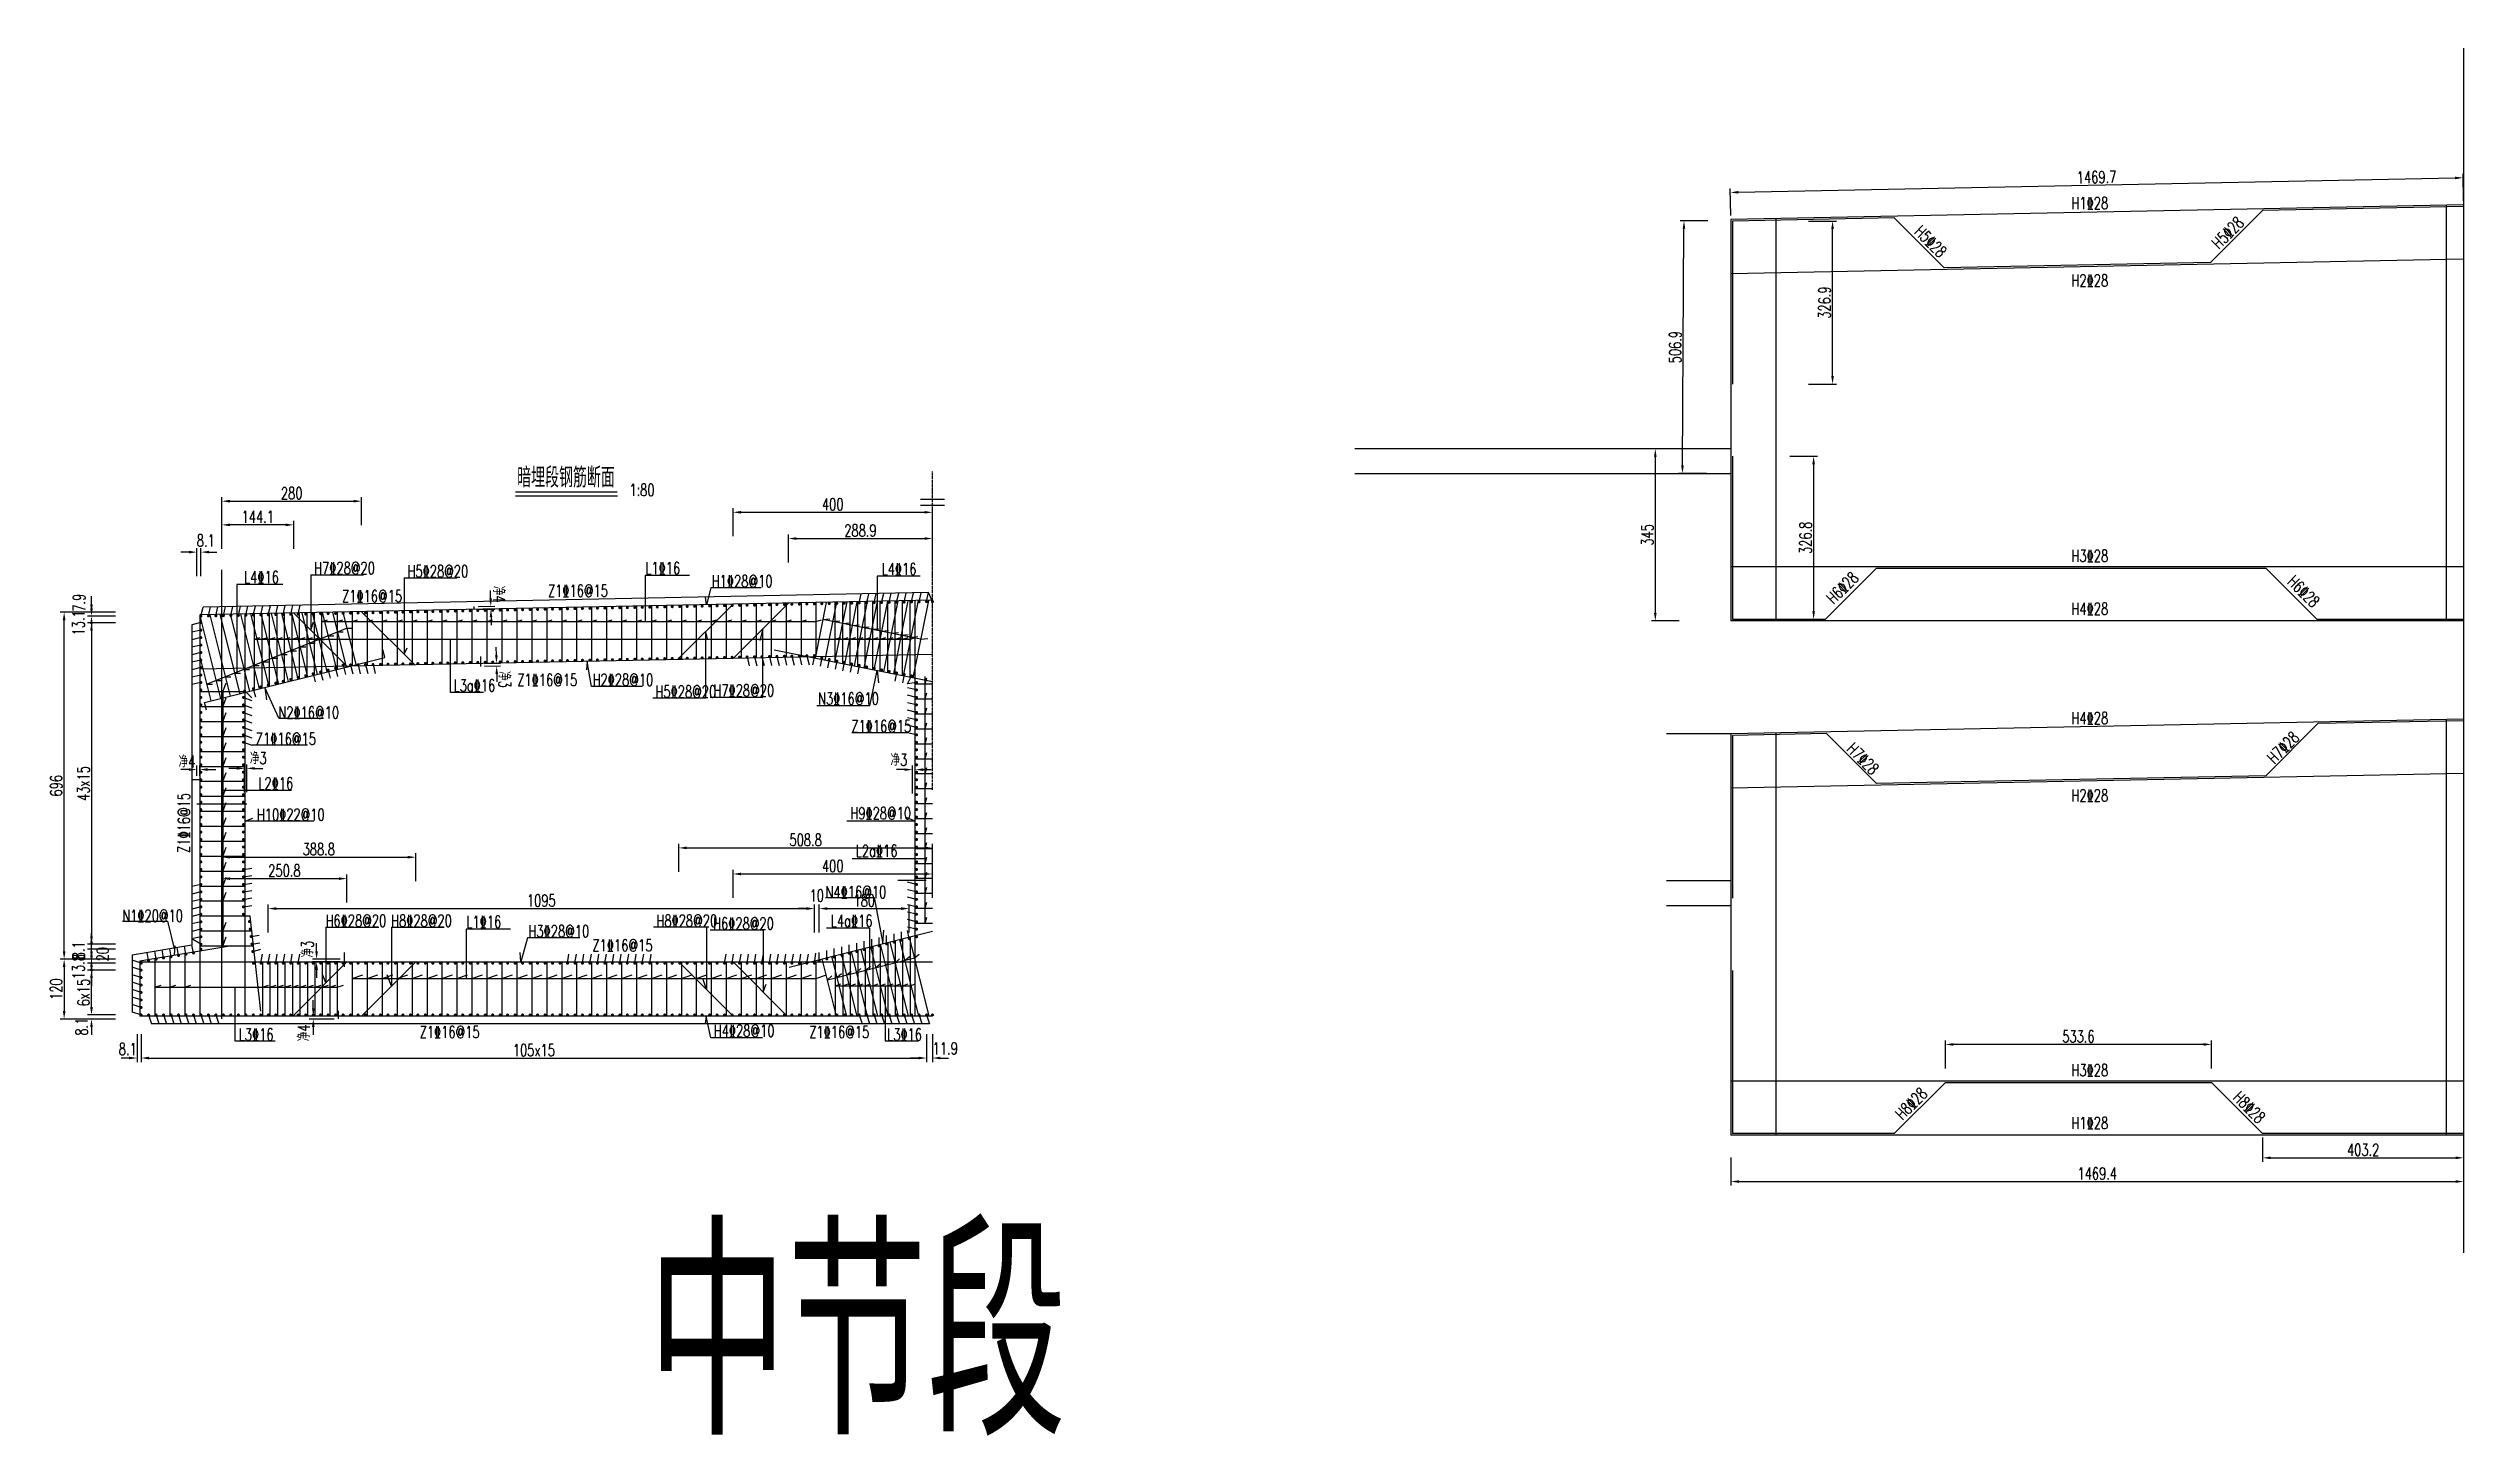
# Model space of a CAD drawing. Header units: millimetres. Extents: x -615 to 27787, y -21564 to 7677.
# Drawn here: x 13 to 4857, y 2779 to 5562 of the extents above; entities that cross this region are included whole.
import ezdxf

# ---------------------------------------------------------------- set-up
doc = ezdxf.new("R2010")
doc.units = ezdxf.units.MM
doc.header["$LTSCALE"] = 0.25
doc.linetypes.add('ACAD_ISO04W100', pattern=[30, 24, -3, 0, -3])
for name, color, linetype in [('中心线', 5, 'ACAD_ISO04W100'), ('填充', 8, 'Continuous'), ('文字', 7, 'Continuous'), ('标注', 7, 'Continuous'), ('钢筋', 1, 'Continuous')]:
    doc.layers.add(name, color=color, linetype=linetype)
doc.styles.get("Standard").update_dxf_attribs({"font": 'simplex1.shx', "width": 0.7, "bigfont": 'hztxt.shx'})
doc.dimstyles.new('80', dxfattribs={"dimscale": 8, "dimtxt": 3, "dimasz": 2, "dimexe": 1, "dimexo": 1, "dimgap": 0.5, "dimtad": 1, "dimdec": 1, "dimdsep": 46, "dimtxsty": 'Standard', "dimcen": 0.5, "dimadec": 0, "dimazin": 0, "dimtfac": 1, "dimtdec": 1, "dimtofl": 0, "dimtmove": 2, "dimatfit": 3, "dimfxl": 0, "dimtolj": 1, "dimtzin": 0, "dimarcsym": 0})

msp = doc.modelspace()

# ---------------------------------------------------------------- texts
at = {"layer": '文字', "width": 0.7}
for s, height, p in [('H1%%13228', 24, (4070.17, 5239.06)), ('H2%%13228', 24, (4070.17, 5083.88)), ('暗埋段钢筋断面', 40, (953.2, 4680.75)), ('1:80', 24, (1178.31, 4663.69)), ('H3%%13228', 24, (4070.17, 4531.43)), ('L4%%13216', 24, (405.67, 4488.82)), ('H7%%13228@20', 24, (546.2, 4507.04)), ('H5%%13228@20', 24, (733.46, 4500.65)), ('L1%%13216', 24, (1210.27, 4506.76)), ('H1%%13228@10', 24, (1343.58, 4480.6)), ('L4%%13216', 24, (1684.07, 4505.21)), ('Z1%%13216@15', 24, (602.28, 4450.82)), ('Z1%%13216@15', 24, (1015.12, 4461.66)), ('H4%%13228', 24, (4070.17, 4425.53)), ('L3a%%13216', 24, (825.78, 4271.4)), ('Z1%%13216@15', 24, (953.49, 4282.61)), ('H2%%13228@10', 24, (1104.5, 4283)), ('H5%%13228@20', 24, (1230.71, 4259.17)), ('H7%%13228@20', 24, (1346.88, 4261.62)), ('N3%%13216@10', 24, (1556.77, 4245.19)), ('H4%%13228', 24, (4070.17, 4206.23)), ('Z1%%13216@15', 24, (429.31, 4164.43)), ('Z1%%13216@15', 24, (1623.43, 4189.77)), ('L2%%13216', 24, (434.4, 4075.2)), ('H2%%13228', 24, (4070.17, 4051.05)), ('H10%%13222@10', 24, (431.31, 4012.36)), ('H9%%13228@10', 24, (1621.5, 4015.18)), ('L2a%%13216', 24, (1632.36, 3939.75)), ('L1%%13216', 24, (851.48, 3797.61)), ('H3%%13228@10', 24, (975.98, 3778.58)), ('H8%%13228@20', 24, (1232.58, 3799.71)), ('H6%%13228@20', 24, (1346.22, 3793.99)), ('L4a%%13216', 24, (1582.32, 3799.51)), ('Z1%%13216@15', 24, (1104.35, 3750.27)), ('L3%%13216', 24, (394.9, 3571.22)), ('Z1%%13216@15', 24, (757.76, 3576.46)), ('H4%%13228@10', 24, (1347.53, 3578.82)), ('Z1%%13216@15', 24, (1539.03, 3576.46)), ('L3%%13216', 24, (1695.3, 3571.22)), ('H3%%13228', 24, (4070.17, 3499.83)), ('H1%%13228', 24, (4070.17, 3393.93)), ('中节段', 400, (1215.06, 2780.55))]:
    msp.add_text(s, height=height, dxfattribs=at).set_placement(p)
for s, rotation, p in [('H5%%13228', 315, (3753.23, 5191.63)), ('H5%%13228', 45, (4365.86, 5157.16)), ('H6%%13228', 45, (3593.15, 4444.94)), ('H6%%13228', 315, (4501.31, 4489.69)), ('N2%%13216@10', 360, (474.48, 4217.11)), ('H7%%13228', 315, (3617.37, 4154.15)), ('H7%%13228', 45, (4476.93, 4124.62)), ('Z1%%13216@15', 90, (297.09, 3947.75)), ('N4%%13216@10', 360, (1571.69, 3857.21)), ('N1%%13220@10', 360, (161.4, 3809.71)), ('H6%%13228@20', 360, (569.12, 3799.71)), ('H8%%13228@20', 360, (700.53, 3799.71)), ('H8%%13228', 45, (3731.15, 3410.19)), ('H8%%13228', 315, (4392.18, 3454.93))]:
    msp.add_text(s, height=24, rotation=rotation, dxfattribs=at).set_placement(p)

# ---------------------------------------------------------------- blocks, each defined once
blk = doc.blocks.new('*D30')
at = {"color": 0, "lineweight": -2}
for p, q in [((3387, 5226.2), (3385.9, 5280.5)), ((3402, 5272.8), (4839.5, 5301.6)), ((4856.4, 5255.5), (4855.3, 5309.9))]:
    blk.add_line(p, q, dxfattribs=at)
at = {"color": 0}
for points in [[(4839.4, 5304.2), (4839.5, 5298.9), (4855.5, 5301.9)], [(3402, 5275.5), (3402.1, 5270.2), (3386, 5272.5)]]:
    blk.add_solid(points, dxfattribs=at)
at = {"layer": 'Defpoints', "color": 0}
for p in [(4855.5, 5301.9), (4856.5, 5247.5), (3387.1, 5218.2)]:
    blk.add_point(p, dxfattribs=at)
at = {"color": 0, "insert": (4120.4, 5303.2), "char_height": 24, "attachment_point": 5, "rotation": 1.1458}
blk.add_mtext('\\A1;1469.7', dxfattribs=at)
blk = doc.blocks.new('*D32')
at = {"color": 0, "lineweight": -2}
for p, q in [((3543, 5215.1), (3599, 5215.1)), ((3591, 4904.2), (3591, 5199.1)), ((3543, 4888.2), (3599, 4888.2))]:
    blk.add_line(p, q, dxfattribs=at)
at = {"color": 0}
for points in [[(3588.3, 5199.1), (3593.7, 5199.1), (3591, 5215.1)], [(3588.3, 4904.2), (3593.7, 4904.2), (3591, 4888.2)]]:
    blk.add_solid(points, dxfattribs=at)
at = {"layer": 'Defpoints', "color": 0}
for p in [(3390.3, 5215.1), (3591, 5215.1), (3390.3, 4888.2)]:
    blk.add_point(p, dxfattribs=at)
at = {"color": 0, "insert": (3575, 5051.6), "char_height": 24, "attachment_point": 5, "rotation": 90}
blk.add_mtext('\\A1;326.9', dxfattribs=at)
blk = doc.blocks.new('*D33')
at = {"color": 0, "lineweight": -2}
for p, q in [((3505, 4743.2), (3561, 4743.2)), ((3553, 4727.2), (3553, 4432.4)), ((3505, 4416.4), (3561, 4416.4))]:
    blk.add_line(p, q, dxfattribs=at)
at = {"color": 0}
for points in [[(3550.4, 4727.2), (3555.7, 4727.2), (3553, 4743.2)], [(3550.4, 4432.4), (3555.7, 4432.4), (3553, 4416.4)]]:
    blk.add_solid(points, dxfattribs=at)
at = {"layer": 'Defpoints', "color": 0}
for p in [(3390.3, 4743.2), (3390.3, 4416.4), (3553, 4416.4)]:
    blk.add_point(p, dxfattribs=at)
at = {"color": 0, "insert": (3537, 4579.8), "char_height": 24, "attachment_point": 5, "rotation": 90}
blk.add_mtext('\\A1;326.8', dxfattribs=at)
blk = doc.blocks.new('*D34')
at = {"color": 0, "lineweight": -2}
for p, q in [((3817.2, 3515.5), (3817.2, 3571.5)), ((4334.9, 3563.5), (3833.2, 3563.5)), ((4350.9, 3515.5), (4350.9, 3571.5))]:
    blk.add_line(p, q, dxfattribs=at)
at = {"color": 0}
for points in [[(3833.2, 3566.2), (3833.2, 3560.8), (3817.2, 3563.5)], [(4334.9, 3566.2), (4334.9, 3560.8), (4350.9, 3563.5)]]:
    blk.add_solid(points, dxfattribs=at)
at = {"layer": 'Defpoints', "color": 0}
for p in [(3817.2, 3563.5), (3817.2, 3487.3), (4350.9, 3487.3)]:
    blk.add_point(p, dxfattribs=at)
at = {"color": 0, "insert": (4084, 3579.5), "char_height": 24, "attachment_point": 5}
blk.add_mtext('\\A1;533.6', dxfattribs=at)
blk = doc.blocks.new('*D35')
at = {"color": 0, "lineweight": -2}
for p, q in [((4453.4, 3376.8), (4453.4, 3328)), ((4856.5, 3376.8), (4856.5, 3328)), ((4469.4, 3336), (4840.5, 3336))]:
    blk.add_line(p, q, dxfattribs=at)
at = {"color": 0}
for points in [[(4469.4, 3338.7), (4469.4, 3333.4), (4453.4, 3336)], [(4840.5, 3338.7), (4840.5, 3333.4), (4856.5, 3336)]]:
    blk.add_solid(points, dxfattribs=at)
at = {"layer": 'Defpoints', "color": 0}
for p in [(4453.4, 3384.8), (4856.5, 3384.8), (4856.5, 3336)]:
    blk.add_point(p, dxfattribs=at)
at = {"color": 0, "insert": (4655, 3352), "char_height": 24, "attachment_point": 5}
blk.add_mtext('\\A1;403.2', dxfattribs=at)
blk = doc.blocks.new('点筋')
at = {"layer": '钢筋', "const_width": 3}
blk.add_lwpolyline([(-1.5, 0, 1), (1.5, 0, 1)], format="xyb", close=True, dxfattribs=at)
blk = doc.blocks.new('*D41')
at = {"layer": 'Defpoints', "color": 0}
for p in [(191.1, 3614.5), (199.2, 3622.6), (199.2, 3536.2)]:
    blk.add_point(p, dxfattribs=at)
at = {"layer": '标注', "color": 0, "lineweight": -2}
for p, q in [((191.1, 3584.2), (191.1, 3528.2)), ((199.2, 3584.2), (199.2, 3528.2)), ((175.1, 3536.2), (159.1, 3536.2)), ((215.2, 3536.2), (231.2, 3536.2))]:
    blk.add_line(p, q, dxfattribs=at)
at = {"layer": '标注', "color": 0}
for points in [[(175.1, 3538.9), (175.1, 3533.6), (191.1, 3536.2)], [(215.2, 3538.9), (215.2, 3533.6), (199.2, 3536.2)]]:
    blk.add_solid(points, dxfattribs=at)
at = {"layer": '标注', "color": 0, "insert": (172.4, 3554.2), "char_height": 24, "attachment_point": 5}
blk.add_mtext('\\A1;8.1', dxfattribs=at)
blk = doc.blocks.new('*D36')
at = {"layer": 'Defpoints', "color": 0}
for p in [(199.2, 3622.6), (1774.2, 3622.6), (1774.2, 3536.2)]:
    blk.add_point(p, dxfattribs=at)
at = {"layer": '标注', "color": 0, "lineweight": -2}
for p, q in [((199.2, 3584.2), (199.2, 3528.2)), ((1774.2, 3584.2), (1774.2, 3528.2)), ((215.2, 3536.2), (1758.2, 3536.2))]:
    blk.add_line(p, q, dxfattribs=at)
at = {"layer": '标注', "color": 0}
for points in [[(215.2, 3538.9), (215.2, 3533.6), (199.2, 3536.2)], [(1758.2, 3538.9), (1758.2, 3533.6), (1774.2, 3536.2)]]:
    blk.add_solid(points, dxfattribs=at)
at = {"layer": '标注', "color": 0, "insert": (986.7, 3552.2), "char_height": 24, "attachment_point": 5}
blk.add_mtext('\\A1;105x15', dxfattribs=at)
blk = doc.blocks.new('*D37')
at = {"layer": 'Defpoints', "color": 0}
for p in [(1774.2, 3622.6), (1786.1, 3622.6), (1786.1, 3536.2)]:
    blk.add_point(p, dxfattribs=at)
at = {"layer": '标注', "color": 0, "lineweight": -2}
for p, q in [((1774.2, 3584.2), (1774.2, 3528.2)), ((1786.1, 3584.2), (1786.1, 3528.2)), ((1758.2, 3536.2), (1742.2, 3536.2)), ((1802.1, 3536.2), (1818.1, 3536.2))]:
    blk.add_line(p, q, dxfattribs=at)
at = {"layer": '标注', "color": 0}
for points in [[(1758.2, 3538.9), (1758.2, 3533.6), (1774.2, 3536.2)], [(1802.1, 3538.9), (1802.1, 3533.6), (1786.1, 3536.2)]]:
    blk.add_solid(points, dxfattribs=at)
at = {"layer": '标注', "color": 0, "insert": (1811.7, 3555.6), "char_height": 24, "attachment_point": 5}
blk.add_mtext('\\A1;11.9', dxfattribs=at)
blk = doc.blocks.new('*D42')
at = {"layer": 'Defpoints', "color": 0}
for p in [(99.7, 3622.6), (191.1, 3614.5), (199.2, 3622.6)]:
    blk.add_point(p, dxfattribs=at)
at = {"layer": '标注', "color": 0, "lineweight": -2}
for p, q in [((99.7, 3638.6), (99.7, 3654.6)), ((147.7, 3622.6), (91.7, 3622.6)), ((147.7, 3614.5), (91.7, 3614.5)), ((99.7, 3598.5), (99.7, 3582.5))]:
    blk.add_line(p, q, dxfattribs=at)
at = {"layer": '标注', "color": 0}
for points in [[(97, 3638.6), (102.4, 3638.6), (99.7, 3622.6)], [(97, 3598.5), (102.4, 3598.5), (99.7, 3614.5)]]:
    blk.add_solid(points, dxfattribs=at)
at = {"layer": '标注', "color": 0, "insert": (79.9, 3599), "char_height": 24, "attachment_point": 5, "rotation": 90}
blk.add_mtext('\\A1;8.1', dxfattribs=at)
blk = doc.blocks.new('*D43')
at = {"layer": 'Defpoints', "color": 0}
for p in [(191.1, 3734.5), (44.8, 3614.5), (191.1, 3614.5)]:
    blk.add_point(p, dxfattribs=at)
at = {"layer": '标注', "color": 0, "lineweight": -2}
for p, q in [((92.8, 3734.5), (36.8, 3734.5)), ((44.8, 3718.5), (44.8, 3630.5)), ((92.8, 3614.5), (36.8, 3614.5))]:
    blk.add_line(p, q, dxfattribs=at)
at = {"layer": '标注', "color": 0}
for points in [[(42.2, 3718.5), (47.5, 3718.5), (44.8, 3734.5)], [(42.2, 3630.5), (47.5, 3630.5), (44.8, 3614.5)]]:
    blk.add_solid(points, dxfattribs=at)
at = {"layer": '标注', "color": 0, "insert": (28.8, 3674.5), "char_height": 24, "attachment_point": 5, "rotation": 90}
blk.add_mtext('\\A1;120', dxfattribs=at)
blk = doc.blocks.new('*D44')
at = {"layer": 'Defpoints', "color": 0}
for p in [(319.2, 4551), (311.1, 4430.5), (319.2, 4422.6)]:
    blk.add_point(p, dxfattribs=at)
at = {"layer": '标注', "color": 0, "lineweight": -2}
for p, q in [((311.1, 4503), (311.1, 4559)), ((319.2, 4503), (319.2, 4559)), ((295.1, 4551), (279.1, 4551)), ((335.2, 4551), (351.2, 4551))]:
    blk.add_line(p, q, dxfattribs=at)
at = {"layer": '标注', "color": 0}
for points in [[(295.1, 4553.7), (295.1, 4548.4), (311.1, 4551)], [(335.2, 4553.7), (335.2, 4548.4), (319.2, 4551)]]:
    blk.add_solid(points, dxfattribs=at)
at = {"layer": '标注', "color": 0, "insert": (328.8, 4574.3), "char_height": 24, "attachment_point": 5}
blk.add_mtext('\\A1;8.1', dxfattribs=at)
blk = doc.blocks.new('*D45')
at = {"layer": 'Defpoints', "color": 0}
for p in [(99.7, 4430.5), (311.1, 4430.5), (319.2, 4422.6)]:
    blk.add_point(p, dxfattribs=at)
at = {"layer": '标注', "color": 0, "lineweight": -2}
for p, q in [((99.7, 4446.5), (99.7, 4462.5)), ((147.7, 4430.5), (91.7, 4430.5)), ((147.7, 4422.6), (91.7, 4422.6)), ((99.7, 4406.6), (99.7, 4390.6))]:
    blk.add_line(p, q, dxfattribs=at)
at = {"layer": '标注', "color": 0}
for points in [[(97, 4446.5), (102.4, 4446.5), (99.7, 4430.5)], [(97, 4406.6), (102.4, 4406.6), (99.7, 4422.6)]]:
    blk.add_solid(points, dxfattribs=at)
at = {"layer": '标注', "color": 0, "insert": (74.7, 4449.5), "char_height": 24, "attachment_point": 5, "rotation": 90}
blk.add_mtext('\\A1;7.9', dxfattribs=at)
blk = doc.blocks.new('*D38')
at = {"layer": 'Defpoints', "color": 0}
for p in [(319, 4409.5), (99.7, 3764.5), (319, 3764.5)]:
    blk.add_point(p, dxfattribs=at)
at = {"layer": '标注', "color": 0, "lineweight": -2}
for p, q in [((147.7, 4409.5), (91.7, 4409.5)), ((99.7, 4393.5), (99.7, 3780.5)), ((147.7, 3764.5), (91.7, 3764.5))]:
    blk.add_line(p, q, dxfattribs=at)
at = {"layer": '标注', "color": 0}
for points in [[(97, 4393.5), (102.4, 4393.5), (99.7, 4409.5)], [(97, 3780.5), (102.4, 3780.5), (99.7, 3764.5)]]:
    blk.add_solid(points, dxfattribs=at)
at = {"layer": '标注', "color": 0, "insert": (83.7, 4087), "char_height": 24, "attachment_point": 5, "rotation": 90}
blk.add_mtext('\\A1;43x15', dxfattribs=at)
blk = doc.blocks.new('*D39')
at = {"layer": 'Defpoints', "color": 0}
for p in [(99.7, 4422.6), (319, 4409.5), (319.2, 4422.6)]:
    blk.add_point(p, dxfattribs=at)
at = {"layer": '标注', "color": 0, "lineweight": -2}
for p, q in [((147.7, 4422.6), (91.7, 4422.6)), ((147.7, 4409.5), (91.7, 4409.5)), ((99.7, 4438.6), (99.7, 4454.6)), ((99.7, 4393.5), (99.7, 4377.5))]:
    blk.add_line(p, q, dxfattribs=at)
at = {"layer": '标注', "color": 0}
for points in [[(97, 4438.6), (102.4, 4438.6), (99.7, 4422.6)], [(97, 4393.5), (102.4, 4393.5), (99.7, 4409.5)]]:
    blk.add_solid(points, dxfattribs=at)
at = {"layer": '标注', "color": 0, "insert": (73.7, 4409.1), "char_height": 24, "attachment_point": 5, "rotation": 90}
blk.add_mtext('\\A1;13.1', dxfattribs=at)
blk = doc.blocks.new('*D40')
at = {"layer": 'Defpoints', "color": 0}
for p in [(44.8, 4430.5), (311.1, 4430.5), (191.1, 3734.5)]:
    blk.add_point(p, dxfattribs=at)
at = {"layer": '标注', "color": 0, "lineweight": -2}
for p, q in [((92.8, 4430.5), (36.8, 4430.5)), ((44.8, 3750.5), (44.8, 4414.5)), ((92.8, 3734.5), (36.8, 3734.5))]:
    blk.add_line(p, q, dxfattribs=at)
at = {"layer": '标注', "color": 0}
for points in [[(42.2, 4414.5), (47.5, 4414.5), (44.8, 4430.5)], [(42.2, 3750.5), (47.5, 3750.5), (44.8, 3734.5)]]:
    blk.add_solid(points, dxfattribs=at)
at = {"layer": '标注', "color": 0, "insert": (28.8, 4082.5), "char_height": 24, "attachment_point": 5, "rotation": 90}
blk.add_mtext('\\A1;696', dxfattribs=at)
blk = doc.blocks.new('*D46')
at = {"layer": 'Defpoints', "color": 0}
for p in [(866.8, 4441.7), (867, 4436.1), (900.5, 4436.8)]:
    blk.add_point(p, dxfattribs=at)
at = {"layer": '标注', "color": 0, "lineweight": -2}
for p, q in [((900.1, 4458.3), (899.8, 4474.3)), ((874.8, 4441.8), (908.4, 4442.5)), ((874.9, 4436.2), (908.5, 4436.9)), ((900.9, 4420.8), (901.2, 4404.8))]:
    blk.add_line(p, q, dxfattribs=at)
at = {"layer": '标注', "color": 0}
for points in [[(902.8, 4458.4), (897.4, 4458.3), (900.4, 4442.3)], [(903.5, 4420.8), (898.2, 4420.7), (900.5, 4436.8)]]:
    blk.add_solid(points, dxfattribs=at)
at = {"layer": '标注', "color": 0, "insert": (917, 4466.6), "char_height": 24, "attachment_point": 5, "rotation": 271.1458}
blk.add_mtext('\\A1;净4', dxfattribs=at)
blk = doc.blocks.new('*D47')
at = {"layer": 'Defpoints', "color": 0}
for p in [(311.1, 4094.5), (316.7, 4114.9), (316.7, 4094.5)]:
    blk.add_point(p, dxfattribs=at)
at = {"layer": '标注', "color": 0, "lineweight": -2}
for p, q in [((311.1, 4102.5), (311.1, 4122.9)), ((316.7, 4102.5), (316.7, 4122.9)), ((295.1, 4114.9), (279.1, 4114.9)), ((332.7, 4114.9), (348.7, 4114.9))]:
    blk.add_line(p, q, dxfattribs=at)
at = {"layer": '标注', "color": 0}
for points in [[(295.1, 4117.5), (295.1, 4112.2), (311.1, 4114.9)], [(332.7, 4117.5), (332.7, 4112.2), (316.7, 4114.9)]]:
    blk.add_solid(points, dxfattribs=at)
at = {"layer": '标注', "color": 0, "insert": (291.2, 4131), "char_height": 24, "attachment_point": 5}
blk.add_mtext('\\A1;净4', dxfattribs=at)
blk = doc.blocks.new('*D48')
at = {"layer": 'Defpoints', "color": 0}
for p in [(544.4, 3614.5), (594.2, 3620.1), (594.2, 3614.5)]:
    blk.add_point(p, dxfattribs=at)
at = {"layer": '标注', "color": 0, "lineweight": -2}
for p, q in [((544.4, 3636.1), (544.4, 3652.1)), ((586.2, 3620.1), (536.4, 3620.1)), ((586.2, 3614.5), (536.4, 3614.5)), ((544.4, 3598.5), (544.4, 3582.5))]:
    blk.add_line(p, q, dxfattribs=at)
at = {"layer": '标注', "color": 0}
for points in [[(541.8, 3636.1), (547.1, 3636.1), (544.4, 3620.1)], [(541.8, 3598.5), (547.1, 3598.5), (544.4, 3614.5)]]:
    blk.add_solid(points, dxfattribs=at)
at = {"layer": '标注', "color": 0, "insert": (525.4, 3586.7), "char_height": 24, "attachment_point": 5, "rotation": 90}
blk.add_mtext('\\A1;净4', dxfattribs=at)
blk = doc.blocks.new('*D49')
at = {"layer": 'Defpoints', "color": 0}
for p in [(551.1, 3734.5), (606.4, 3734.5), (606.4, 3729)]:
    blk.add_point(p, dxfattribs=at)
at = {"layer": '标注', "color": 0, "lineweight": -2}
for p, q in [((598.4, 3734.5), (543.1, 3734.5)), ((551.1, 3750.5), (551.1, 3766.5)), ((598.4, 3729), (543.1, 3729)), ((551.1, 3713), (551.1, 3697))]:
    blk.add_line(p, q, dxfattribs=at)
at = {"layer": '标注', "color": 0}
for points in [[(548.4, 3750.5), (553.7, 3750.5), (551.1, 3734.5)], [(548.4, 3713), (553.7, 3713), (551.1, 3729)]]:
    blk.add_solid(points, dxfattribs=at)
at = {"layer": '标注', "color": 0, "insert": (532.9, 3754.6), "char_height": 24, "attachment_point": 5, "rotation": 90}
blk.add_mtext('\\A1;净3', dxfattribs=at)
blk = doc.blocks.new('*D50')
at = {"layer": 'Defpoints', "color": 0}
for p in [(406.8, 4117.2), (406.8, 3820.6), (411.1, 3824.5)]:
    blk.add_point(p, dxfattribs=at)
at = {"layer": '标注', "color": 0, "lineweight": -2}
for p, q in [((390.8, 4117.2), (374.8, 4117.2)), ((406.8, 4069.2), (406.8, 4125.2)), ((411.1, 4069.2), (411.1, 4125.2)), ((427.1, 4117.2), (443.1, 4117.2))]:
    blk.add_line(p, q, dxfattribs=at)
at = {"layer": '标注', "color": 0}
for points in [[(390.8, 4119.9), (390.8, 4114.6), (406.8, 4117.2)], [(427.1, 4119.9), (427.1, 4114.6), (411.1, 4117.2)]]:
    blk.add_solid(points, dxfattribs=at)
at = {"layer": '标注', "color": 0, "insert": (434.1, 4137.8), "char_height": 24, "attachment_point": 5}
blk.add_mtext('\\A1;净3', dxfattribs=at)
blk = doc.blocks.new('*D51')
at = {"layer": 'Defpoints', "color": 0}
for p in [(879.9, 4327.5), (880, 4321.9), (912, 4322.6)]:
    blk.add_point(p, dxfattribs=at)
at = {"layer": '标注', "color": 0, "lineweight": -2}
for p, q in [((911.6, 4344.1), (911.3, 4360.1)), ((887.9, 4327.7), (919.9, 4328.3)), ((888, 4322.1), (920, 4322.7)), ((912.4, 4306.6), (912.7, 4290.6))]:
    blk.add_line(p, q, dxfattribs=at)
at = {"layer": '标注', "color": 0}
for points in [[(914.3, 4344.2), (908.9, 4344.1), (911.9, 4328.1)], [(915, 4306.6), (909.7, 4306.5), (912, 4322.6)]]:
    blk.add_solid(points, dxfattribs=at)
at = {"layer": '标注', "color": 0, "insert": (928.2, 4295.6), "char_height": 24, "attachment_point": 5, "rotation": 271.1458}
blk.add_mtext('\\A1;净3', dxfattribs=at)
blk = doc.blocks.new('*D52')
at = {"layer": 'Defpoints', "color": 0}
for p in [(1746.1, 4114.7), (1746.1, 3892.2), (1751.7, 3892.2)]:
    blk.add_point(p, dxfattribs=at)
at = {"layer": '标注', "color": 0, "lineweight": -2}
for p, q in [((1746.1, 4066.7), (1746.1, 4122.7)), ((1751.7, 4066.7), (1751.7, 4122.7)), ((1730.1, 4114.7), (1714.1, 4114.7)), ((1767.7, 4114.7), (1783.7, 4114.7))]:
    blk.add_line(p, q, dxfattribs=at)
at = {"layer": '标注', "color": 0}
for points in [[(1730.1, 4117.3), (1730.1, 4112), (1746.1, 4114.7)], [(1767.7, 4117.3), (1767.7, 4112), (1751.7, 4114.7)]]:
    blk.add_solid(points, dxfattribs=at)
at = {"layer": '标注', "color": 0, "insert": (1718.8, 4134.5), "char_height": 24, "attachment_point": 5}
blk.add_mtext('\\A1;净3', dxfattribs=at)
blk = doc.blocks.new('*D53')
at = {"color": 0, "lineweight": -2}
for p, q in [((147.7, 3712.6), (91.7, 3712.6)), ((99.7, 3638.6), (99.7, 3696.6)), ((147.7, 3622.6), (91.7, 3622.6))]:
    blk.add_line(p, q, dxfattribs=at)
at = {"color": 0}
for points in [[(97, 3696.6), (102.4, 3696.6), (99.7, 3712.6)], [(97, 3638.6), (102.4, 3638.6), (99.7, 3622.6)]]:
    blk.add_solid(points, dxfattribs=at)
at = {"layer": 'Defpoints', "color": 0}
for p in [(99.7, 3712.6), (199.2, 3712.6), (199.2, 3622.6)]:
    blk.add_point(p, dxfattribs=at)
at = {"color": 0, "insert": (83.7, 3667.6), "char_height": 24, "attachment_point": 5, "rotation": 90}
blk.add_mtext('\\A1;6x15', dxfattribs=at)
blk = doc.blocks.new('*D54')
at = {"color": 0, "lineweight": -2}
for p, q in [((99.7, 3742.5), (99.7, 3758.5)), ((147.7, 3726.5), (91.7, 3726.5)), ((147.7, 3712.6), (91.7, 3712.6)), ((99.7, 3696.6), (99.7, 3680.6))]:
    blk.add_line(p, q, dxfattribs=at)
at = {"color": 0}
for points in [[(97, 3742.5), (102.4, 3742.5), (99.7, 3726.5)], [(97, 3696.6), (102.4, 3696.6), (99.7, 3712.6)]]:
    blk.add_solid(points, dxfattribs=at)
at = {"layer": 'Defpoints', "color": 0}
for p in [(99.7, 3726.5), (199.2, 3726.5), (199.2, 3712.6)]:
    blk.add_point(p, dxfattribs=at)
at = {"color": 0, "insert": (73.7, 3719.5), "char_height": 24, "attachment_point": 5, "rotation": 90}
blk.add_mtext('\\A1;13.8', dxfattribs=at)
blk = doc.blocks.new('*D55')
at = {"color": 0, "lineweight": -2}
for p, q in [((147.7, 3734.5), (91.7, 3734.5)), ((99.7, 3750.5), (99.7, 3766.5)), ((147.7, 3726.5), (91.7, 3726.5)), ((99.7, 3710.5), (99.7, 3694.5))]:
    blk.add_line(p, q, dxfattribs=at)
at = {"color": 0}
for points in [[(97, 3750.5), (102.4, 3750.5), (99.7, 3734.5)], [(97, 3710.5), (102.4, 3710.5), (99.7, 3726.5)]]:
    blk.add_solid(points, dxfattribs=at)
at = {"layer": 'Defpoints', "color": 0}
for p in [(99.7, 3734.5), (191.1, 3734.5), (199.2, 3726.5)]:
    blk.add_point(p, dxfattribs=at)
at = {"color": 0, "insert": (73.7, 3752.3), "char_height": 24, "attachment_point": 5, "rotation": 90}
blk.add_mtext('\\A1;8.1', dxfattribs=at)
blk = doc.blocks.new('*D56')
at = {"color": 0, "lineweight": -2}
for p, q in [((99.7, 3770.5), (99.7, 3786.5)), ((147.7, 3754.5), (91.7, 3754.5)), ((147.7, 3734.5), (91.7, 3734.5)), ((99.7, 3718.5), (99.7, 3702.5))]:
    blk.add_line(p, q, dxfattribs=at)
at = {"color": 0}
for points in [[(97, 3770.5), (102.4, 3770.5), (99.7, 3754.5)], [(97, 3718.5), (102.4, 3718.5), (99.7, 3734.5)]]:
    blk.add_solid(points, dxfattribs=at)
at = {"layer": 'Defpoints', "color": 0}
for p in [(99.7, 3754.5), (191.1, 3734.5), (319, 3754.5)]:
    blk.add_point(p, dxfattribs=at)
at = {"color": 0, "insert": (122.1, 3744.5), "char_height": 24, "attachment_point": 5, "rotation": 90}
blk.add_mtext('\\A1;20', dxfattribs=at)
blk = doc.blocks.new('*D57')
at = {"color": 0, "lineweight": -2}
for p, q in [((454.2, 3788), (454.2, 3844)), ((470.2, 3836), (1533.2, 3836)), ((1549.2, 3788), (1549.2, 3844))]:
    blk.add_line(p, q, dxfattribs=at)
at = {"color": 0}
for points in [[(470.2, 3838.7), (470.2, 3833.3), (454.2, 3836)], [(1533.2, 3838.7), (1533.2, 3833.3), (1549.2, 3836)]]:
    blk.add_solid(points, dxfattribs=at)
at = {"layer": 'Defpoints', "color": 0}
for p in [(1549.2, 3836), (454.2, 3726.5), (1549.2, 3726.5)]:
    blk.add_point(p, dxfattribs=at)
at = {"color": 0, "insert": (1001.7, 3852), "char_height": 24, "attachment_point": 5}
blk.add_mtext('\\A1;1095', dxfattribs=at)
blk = doc.blocks.new('*D58')
at = {"color": 0, "lineweight": -2}
for p, q in [((1533.2, 3836), (1517.2, 3836)), ((1549.2, 3788), (1549.2, 3844)), ((1559.2, 3788), (1559.2, 3844)), ((1575.2, 3836), (1591.2, 3836))]:
    blk.add_line(p, q, dxfattribs=at)
at = {"color": 0}
for points in [[(1533.2, 3838.7), (1533.2, 3833.3), (1549.2, 3836)], [(1575.2, 3838.7), (1575.2, 3833.3), (1559.2, 3836)]]:
    blk.add_solid(points, dxfattribs=at)
at = {"layer": 'Defpoints', "color": 0}
for p in [(1559.2, 3836), (1559.2, 3731.2), (1549.2, 3726.5)]:
    blk.add_point(p, dxfattribs=at)
at = {"color": 0, "insert": (1554.2, 3862), "char_height": 24, "attachment_point": 5}
blk.add_mtext('\\A1;10', dxfattribs=at)
blk = doc.blocks.new('*D59')
at = {"color": 0, "lineweight": -2}
for p, q in [((1559.2, 3788), (1559.2, 3844)), ((1575.2, 3836), (1723.2, 3836)), ((1739.2, 3788), (1739.2, 3844))]:
    blk.add_line(p, q, dxfattribs=at)
at = {"color": 0}
for points in [[(1575.2, 3838.7), (1575.2, 3833.3), (1559.2, 3836)], [(1723.2, 3838.7), (1723.2, 3833.3), (1739.2, 3836)]]:
    blk.add_solid(points, dxfattribs=at)
at = {"layer": 'Defpoints', "color": 0}
for p in [(1739.2, 3836), (1559.2, 3731.2), (1739.2, 3776.2)]:
    blk.add_point(p, dxfattribs=at)
at = {"color": 0, "insert": (1649.2, 3852), "char_height": 24, "attachment_point": 5}
blk.add_mtext('\\A1;180', dxfattribs=at)
blk = doc.blocks.new('*D63')
at = {"color": 0, "lineweight": -2}
for p, q in [((3387.1, 3336.4), (3387.1, 3280.4)), ((4856.5, 3336.4), (4856.5, 3280.4)), ((3403.1, 3288.4), (4840.5, 3288.4))]:
    blk.add_line(p, q, dxfattribs=at)
at = {"color": 0}
for points in [[(3403.1, 3291.1), (3403.1, 3285.8), (3387.1, 3288.4)], [(4840.5, 3291.1), (4840.5, 3285.8), (4856.5, 3288.4)]]:
    blk.add_solid(points, dxfattribs=at)
at = {"layer": 'Defpoints', "color": 0}
for p in [(3387.1, 3381.6), (4856.5, 3381.6), (4856.5, 3288.4)]:
    blk.add_point(p, dxfattribs=at)
at = {"color": 0, "insert": (4121.8, 3304.4), "char_height": 24, "attachment_point": 5}
blk.add_mtext('\\A1;1469.4', dxfattribs=at)
blk = doc.blocks.new('*D95')
at = {"color": 0, "lineweight": -2}
for p, q in [((3341.1, 5215.4), (3285.1, 5215.7)), ((3290.1, 4724.8), (3293, 5199.7)), ((3338, 4708.5), (3282, 4708.9))]:
    blk.add_line(p, q, dxfattribs=at)
at = {"color": 0}
for points in [[(3290.4, 5199.7), (3295.7, 5199.7), (3293.1, 5215.7)], [(3287.4, 4724.8), (3292.7, 4724.8), (3290, 4708.8)]]:
    blk.add_solid(points, dxfattribs=at)
at = {"layer": 'Defpoints', "color": 0}
for p in [(3293.1, 5215.7), (3390.3, 5215.1), (3387.1, 4708.2)]:
    blk.add_point(p, dxfattribs=at)
at = {"color": 0, "insert": (3275.5, 4962.3), "char_height": 24, "attachment_point": 5, "rotation": 89.6428}
blk.add_mtext('\\A1;506.9', dxfattribs=at)
blk = doc.blocks.new('*D96')
at = {"color": 0, "lineweight": -2}
for p, q in [((3283.6, 4758.2), (3227.6, 4758.2)), ((3235.6, 4742.2), (3235.6, 4429.2)), ((3283.6, 4413.2), (3227.6, 4413.2))]:
    blk.add_line(p, q, dxfattribs=at)
at = {"color": 0}
for points in [[(3232.9, 4742.2), (3238.2, 4742.2), (3235.6, 4758.2)], [(3232.9, 4429.2), (3238.2, 4429.2), (3235.6, 4413.2)]]:
    blk.add_solid(points, dxfattribs=at)
at = {"layer": 'Defpoints', "color": 0}
for p in [(3387.1, 4758.2), (3235.6, 4413.2), (3387.1, 4413.2)]:
    blk.add_point(p, dxfattribs=at)
at = {"color": 0, "insert": (3219.6, 4585.7), "char_height": 24, "attachment_point": 5, "rotation": 90}
blk.add_mtext('\\A1;345', dxfattribs=at)
blk = doc.blocks.new('*D109')
at = {"color": 0, "lineweight": -2}
for p, q in [((361.1, 4557.7), (361.1, 4613.7)), ((489.2, 4605.7), (377.1, 4605.7)), ((505.2, 4557.7), (505.2, 4613.7))]:
    blk.add_line(p, q, dxfattribs=at)
at = {"color": 0}
for points in [[(377.1, 4608.3), (377.1, 4603), (361.1, 4605.7)], [(489.2, 4608.3), (489.2, 4603), (505.2, 4605.7)]]:
    blk.add_solid(points, dxfattribs=at)
at = {"layer": 'Defpoints', "color": 0}
for p in [(361.1, 4605.7), (361.1, 4428.9), (505.2, 4428.9)]:
    blk.add_point(p, dxfattribs=at)
at = {"color": 0, "insert": (433.2, 4621.7), "char_height": 24, "attachment_point": 5}
blk.add_mtext('\\A1;144.1', dxfattribs=at)
blk = doc.blocks.new('*D110')
at = {"color": 0, "lineweight": -2}
for p, q in [((361.1, 4605.2), (361.1, 4661.2)), ((377.1, 4653.2), (625.1, 4653.2)), ((641.1, 4605.2), (641.1, 4661.2))]:
    blk.add_line(p, q, dxfattribs=at)
at = {"color": 0}
for points in [[(377.1, 4655.8), (377.1, 4650.5), (361.1, 4653.2)], [(625.1, 4655.8), (625.1, 4650.5), (641.1, 4653.2)]]:
    blk.add_solid(points, dxfattribs=at)
at = {"layer": 'Defpoints', "color": 0}
for p in [(641.1, 4653.2), (361.1, 4515.4), (641.1, 4431.6)]:
    blk.add_point(p, dxfattribs=at)
at = {"color": 0, "insert": (501.1, 4669.2), "char_height": 24, "attachment_point": 5}
blk.add_mtext('\\A1;280', dxfattribs=at)
blk = doc.blocks.new('*D111')
at = {"color": 0, "lineweight": -2}
for p, q in [((1497.2, 4530.3), (1497.2, 4586.3)), ((1513.2, 4578.3), (1770.1, 4578.3)), ((1786.1, 4530.3), (1786.1, 4586.3))]:
    blk.add_line(p, q, dxfattribs=at)
at = {"color": 0}
for points in [[(1513.2, 4581), (1513.2, 4575.6), (1497.2, 4578.3)], [(1770.1, 4581), (1770.1, 4575.6), (1786.1, 4578.3)]]:
    blk.add_solid(points, dxfattribs=at)
at = {"layer": 'Defpoints', "color": 0}
for p in [(1786.1, 4578.3), (1497.2, 4448.7), (1786.1, 4448.7)]:
    blk.add_point(p, dxfattribs=at)
at = {"color": 0, "insert": (1641.6, 4594.3), "char_height": 24, "attachment_point": 5}
blk.add_mtext('\\A1;288.9', dxfattribs=at)
blk = doc.blocks.new('*D112')
at = {"color": 0, "lineweight": -2}
for p, q in [((1386.1, 4582.9), (1386.1, 4638.9)), ((1402.1, 4630.9), (1770.1, 4630.9)), ((1786.1, 4582.9), (1786.1, 4638.9))]:
    blk.add_line(p, q, dxfattribs=at)
at = {"color": 0}
for points in [[(1402.1, 4633.6), (1402.1, 4628.3), (1386.1, 4630.9)], [(1770.1, 4633.6), (1770.1, 4628.3), (1786.1, 4630.9)]]:
    blk.add_solid(points, dxfattribs=at)
at = {"layer": 'Defpoints', "color": 0}
for p in [(1786.1, 4630.9), (1386.1, 4446.5), (1786.1, 4446.5)]:
    blk.add_point(p, dxfattribs=at)
at = {"color": 0, "insert": (1586.1, 4646.9), "char_height": 24, "attachment_point": 5}
blk.add_mtext('\\A1;400', dxfattribs=at)
blk = doc.blocks.new('*D113')
at = {"color": 0, "lineweight": -2}
for p, q in [((361.1, 3848.1), (361.1, 3904.1)), ((377.1, 3896.1), (595.9, 3896.1)), ((611.9, 3848.1), (611.9, 3904.1))]:
    blk.add_line(p, q, dxfattribs=at)
at = {"color": 0}
for points in [[(377.1, 3898.8), (377.1, 3893.4), (361.1, 3896.1)], [(595.9, 3898.8), (595.9, 3893.4), (611.9, 3896.1)]]:
    blk.add_solid(points, dxfattribs=at)
at = {"layer": 'Defpoints', "color": 0}
for p in [(611.9, 3896.1), (361.1, 3729), (611.9, 3729)]:
    blk.add_point(p, dxfattribs=at)
at = {"color": 0, "insert": (486.5, 3912.1), "char_height": 24, "attachment_point": 5}
blk.add_mtext('\\A1;250.8', dxfattribs=at)
blk = doc.blocks.new('*D114')
at = {"color": 0, "lineweight": -2}
for p, q in [((361.1, 3891.1), (361.1, 3947.1)), ((377.1, 3939.1), (733.9, 3939.1)), ((749.9, 3891.1), (749.9, 3947.1))]:
    blk.add_line(p, q, dxfattribs=at)
at = {"color": 0}
for points in [[(377.1, 3941.7), (377.1, 3936.4), (361.1, 3939.1)], [(733.9, 3941.7), (733.9, 3936.4), (749.9, 3939.1)]]:
    blk.add_solid(points, dxfattribs=at)
at = {"layer": 'Defpoints', "color": 0}
for p in [(749.9, 3939.1), (361.1, 3729), (749.9, 3729)]:
    blk.add_point(p, dxfattribs=at)
at = {"color": 0, "insert": (555.5, 3955.1), "char_height": 24, "attachment_point": 5}
blk.add_mtext('\\A1;388.8', dxfattribs=at)
blk = doc.blocks.new('*D115')
at = {"color": 0, "lineweight": -2}
for p, q in [((1386.1, 3857.4), (1386.1, 3913.4)), ((1402.1, 3905.4), (1770.1, 3905.4)), ((1786.1, 3857.4), (1786.1, 3913.4))]:
    blk.add_line(p, q, dxfattribs=at)
at = {"color": 0}
for points in [[(1402.1, 3908), (1402.1, 3902.7), (1386.1, 3905.4)], [(1770.1, 3908), (1770.1, 3902.7), (1786.1, 3905.4)]]:
    blk.add_solid(points, dxfattribs=at)
at = {"layer": 'Defpoints', "color": 0}
for p in [(1786.1, 3905.4), (1386.1, 3729), (1786.1, 3729)]:
    blk.add_point(p, dxfattribs=at)
at = {"color": 0, "insert": (1586.1, 3921.4), "char_height": 24, "attachment_point": 5}
blk.add_mtext('\\A1;400', dxfattribs=at)
blk = doc.blocks.new('*D116')
at = {"color": 0, "lineweight": -2}
for p, q in [((1277.3, 3909.7), (1277.3, 3965.7)), ((1293.3, 3957.7), (1770.1, 3957.7)), ((1786.1, 3909.7), (1786.1, 3965.7))]:
    blk.add_line(p, q, dxfattribs=at)
at = {"color": 0}
for points in [[(1293.3, 3960.4), (1293.3, 3955), (1277.3, 3957.7)], [(1770.1, 3960.4), (1770.1, 3955), (1786.1, 3957.7)]]:
    blk.add_solid(points, dxfattribs=at)
at = {"layer": 'Defpoints', "color": 0}
for p in [(1786.1, 3957.7), (1277.3, 3729), (1786.1, 3729)]:
    blk.add_point(p, dxfattribs=at)
at = {"color": 0, "insert": (1531.7, 3973.7), "char_height": 24, "attachment_point": 5}
blk.add_mtext('\\A1;508.8', dxfattribs=at)

# ---------------------------------------------------------------- dimensions: what is measured, and where the dimension line sits
for p1, p2, distance, picture, middle in [((3387.12, 5218.16), (4856.54, 5247.55), 54.35, '*D30', (4120.42, 5303.19)), ((3387.12, 4708.21), (3390.28, 5215.06), 97.16, '*D95', (3275.54, 4962.34)), ((3390.28, 4888.16), (3390.28, 5215.06), -200.73, '*D32', (3575, 5051.61)), ((3387.12, 4758.21), (3387.12, 4413.21), -151.55, '*D96', (3219.57, 4585.71)), ((3390.28, 4743.21), (3390.28, 4416.37), 162.74, '*D33', (3537.02, 4579.79)), ((4350.86, 3487.29), (3817.22, 3487.29), -76.21, '*D34', (4084.04, 3579.5)), ((3387.12, 3381.61), (4856.54, 3381.61), -93.17, '*D63', (4121.83, 3304.43)), ((4453.38, 3384.77), (4856.54, 3384.77), -48.72, '*D35', (4654.96, 3352.05))]:
    dim = msp.add_aligned_dim(p1=p1, p2=p2, distance=distance, dimstyle='80')
    dim.commit()
    dim.dimension.update_dxf_attribs({"geometry": picture, "text_midpoint": middle})
for base, p1, p2, picture, middle in [((641.1, 4653.16), (361.1, 4515.4), (641.1, 4431.57), '*D110', (501.1, 4669.16)), ((1786.1, 4630.93), (1386.1, 4446.47), (1786.1, 4446.47), '*D112', (1586.1, 4646.93)), ((361.1, 4605.66), (505.24, 4428.85), (361.1, 4428.85), '*D109', (433.17, 4621.66)), ((1786.1, 4578.29), (1497.16, 4448.69), (1786.1, 4448.69), '*D111', (1641.63, 4594.29)), ((1786.1, 3957.71), (1277.26, 3728.97), (1786.1, 3728.97), '*D116', (1531.68, 3973.71)), ((749.94, 3939.05), (361.1, 3728.97), (749.94, 3728.97), '*D114', (555.52, 3955.05)), ((611.94, 3896.12), (361.1, 3728.97), (611.94, 3728.97), '*D113', (486.52, 3912.12)), ((1786.1, 3905.35), (1386.1, 3728.97), (1786.1, 3728.97), '*D115', (1586.1, 3921.35)), ((1559.18, 3836.01), (1549.18, 3726.47), (1559.18, 3731.2), '*D58', (1554.18, 3862.01)), ((1549.18, 3836.01), (454.18, 3726.47), (1549.18, 3726.47), '*D57', (1001.68, 3852.01)), ((1739.18, 3836.01), (1559.18, 3731.2), (1739.18, 3776.2), '*D59', (1649.18, 3852.01))]:
    dim = msp.add_linear_dim(base=base, p1=p1, p2=p2, dimstyle='80')
    dim.commit()
    dim.dimension.update_dxf_attribs({"geometry": picture, "text_midpoint": middle})
for base, p1, p2, picture, middle in [((99.69, 3754.53), (191.1, 3734.55), (319.05, 3754.53), '*D56', (122.09, 3744.54)), ((99.69, 3734.55), (199.18, 3726.47), (191.1, 3734.55), '*D55', (73.69, 3752.25))]:
    dim = msp.add_linear_dim(base=base, p1=p1, p2=p2, angle=90, dimstyle='80')
    dim.commit()
    dim.dimension.update_dxf_attribs({"geometry": picture, "text_midpoint": middle, "dimtype": 160})
dim = msp.add_linear_dim(base=(99.69, 3726.47), p1=(199.18, 3712.63), p2=(199.18, 3726.47), angle=90, dimstyle='80')
dim.commit()
dim.dimension.update_dxf_attribs({"geometry": '*D54', "text_midpoint": (73.69, 3719.55)})
dim = msp.add_linear_dim(base=(99.69, 3712.63), p1=(199.18, 3622.63), p2=(199.18, 3712.63), angle=90, text='6x15', dimstyle='80')
dim.commit()
dim.dimension.update_dxf_attribs({"geometry": '*D53', "text_midpoint": (83.69, 3667.63)})
at = {"layer": '标注'}
for base, p1, p2, picture, middle in [((319.18, 4551.03), (311.1, 4430.55), (319.18, 4422.63), '*D44', (328.77, 4574.28)), ((199.18, 3536.25), (191.1, 3614.55), (199.18, 3622.63), '*D41', (172.43, 3554.19)), ((1786.1, 3536.25), (1774.18, 3622.63), (1786.1, 3622.63), '*D37', (1811.7, 3555.56))]:
    dim = msp.add_linear_dim(base=base, p1=p1, p2=p2, dimstyle='80', dxfattribs=at)
    dim.commit()
    dim.dimension.update_dxf_attribs({"geometry": picture, "text_midpoint": middle, "dimtype": 160})
for base, p1, p2, picture, middle in [((99.69, 4430.55), (319.18, 4422.63), (311.1, 4430.55), '*D45', (74.74, 4449.47)), ((99.69, 4422.63), (319.05, 4409.53), (319.18, 4422.63), '*D39', (73.69, 4409.14)), ((99.69, 3622.63), (191.1, 3614.55), (199.18, 3622.63), '*D42', (79.91, 3598.96))]:
    dim = msp.add_linear_dim(base=base, p1=p1, p2=p2, angle=90, dimstyle='80', dxfattribs=at)
    dim.commit()
    dim.dimension.update_dxf_attribs({"geometry": picture, "text_midpoint": middle, "dimtype": 160})
for base, p1, p2, angle, text, picture, middle, dimtype in [((900.54, 4436.76), (866.84, 4441.66), (866.95, 4436.09), 271.14576, '净4', '*D46', (917.02, 4466.6), 161), ((912.04, 4322.57), (879.88, 4327.51), (879.99, 4321.93), 271.14576, '净3', '*D51', (928.23, 4295.58), 161), ((551.05, 3734.55), (606.35, 3728.97), (606.35, 3734.55), 90, '净3', '*D49', (532.92, 3754.61), 160), ((544.44, 3614.55), (594.24, 3620.13), (594.24, 3614.55), 90, '净4', '*D48', (525.37, 3586.73), 160)]:
    dim = msp.add_linear_dim(base=base, p1=p1, p2=p2, angle=angle, text=text, dimstyle='80', dxfattribs=at)
    dim.commit()
    dim.dimension.update_dxf_attribs({"geometry": picture, "text_midpoint": middle, "dimtype": dimtype})
for base, p2, picture, middle in [((44.83, 4430.55), (311.1, 4430.55), '*D40', (28.83, 4082.55)), ((44.83, 3614.55), (191.1, 3614.55), '*D43', (28.83, 3674.55))]:
    dim = msp.add_linear_dim(base=base, p1=(191.1, 3734.55), p2=p2, angle=90, dimstyle='80', dxfattribs=at)
    dim.commit()
    dim.dimension.update_dxf_attribs({"geometry": picture, "text_midpoint": middle})
dim = msp.add_linear_dim(base=(99.69, 3764.53), p1=(319.05, 4409.53), p2=(319.05, 3764.53), angle=90, text='43x15', dimstyle='80', dxfattribs=at)
dim.commit()
dim.dimension.update_dxf_attribs({"geometry": '*D38', "text_midpoint": (83.69, 4087.03)})
for base, p1, p2, text, picture, middle in [((316.68, 4114.86), (311.1, 4094.53), (316.68, 4094.53), '净4', '*D47', (291.21, 4130.98)), ((406.85, 4117.22), (411.1, 3824.55), (406.85, 3820.63), '净3', '*D50', (434.1, 4137.77)), ((1746.1, 4114.66), (1751.68, 3892.21), (1746.1, 3892.21), '净3', '*D52', (1718.83, 4134.45))]:
    dim = msp.add_linear_dim(base=base, p1=p1, p2=p2, text=text, dimstyle='80', dxfattribs=at)
    dim.commit()
    dim.dimension.update_dxf_attribs({"geometry": picture, "text_midpoint": middle, "dimtype": 160})
dim = msp.add_linear_dim(base=(1774.18, 3536.25), p1=(199.18, 3622.63), p2=(1774.18, 3622.63), text='105x15', dimstyle='80', dxfattribs=at)
dim.commit()
dim.dimension.update_dxf_attribs({"geometry": '*D36', "text_midpoint": (986.68, 3552.25)})

# ---------------------------------------------------------------- linework, layer by layer
for p, q in [((4856.54, 5561.67), (4856.54, 3145.74)), ((3387.12, 4758.21), (2633.02, 4758.21)), ((949.92, 4663.69), (1154.31, 4663.69)), ((539.29, 4505.74), (539.29, 4394.8)), ((539.29, 4505.74), (645.13, 4505.74)), ((1778.32, 4469.89), (323.32, 4440.79)), ((391.23, 4486.34), (391.23, 4310.16)), ((483.07, 4486.34), (391.23, 4486.34)), ((726.55, 4499.35), (832.38, 4499.35)), ((726.55, 4499.35), (726.55, 4346.12)), ((1298.62, 4504.08), (1210.07, 4504.08)), ((1210.07, 4504.08), (1210.07, 4411.65)), ((1332.84, 4445.4), (1331.02, 4460.51)), ((1341.51, 4479.25), (1332.84, 4445.4)), ((1442.54, 4479.25), (1341.51, 4479.25)), ((1639.18, 4449.03), (1643.32, 4467.19)), ((1654.18, 4449.33), (1658.32, 4467.49)), ((1669.18, 4449.63), (1673.32, 4467.79)), ((1675.37, 4502.73), (1675.37, 4394.1)), ((1761.47, 4502.73), (1675.37, 4502.73)), ((1684.18, 4449.93), (1688.32, 4468.09)), ((1699.18, 4450.23), (1703.32, 4468.39)), ((1714.18, 4450.53), (1718.32, 4468.69)), ((1729.18, 4450.83), (1733.32, 4468.99)), ((1744.18, 4451.13), (1748.32, 4469.29)), ((1759.18, 4451.43), (1763.32, 4469.59)), ((1774.18, 4451.73), (1778.32, 4469.89)), ((1786.1, 4451.97), (1778.32, 4469.89)), ((319.05, 4409.53), (301.1, 4405.16)), ((319.18, 4422.63), (323.32, 4440.79)), ((334.18, 4422.93), (338.32, 4441.09)), ((349.18, 4423.23), (353.32, 4441.39)), ((364.18, 4423.53), (368.32, 4441.69)), ((379.18, 4423.83), (383.32, 4441.99)), ((394.18, 4424.13), (398.32, 4442.29)), ((409.18, 4424.43), (413.32, 4442.59)), ((424.18, 4424.73), (428.32, 4442.89)), ((439.18, 4425.03), (443.32, 4443.19)), ((454.18, 4425.33), (458.32, 4443.49)), ((469.18, 4425.63), (473.32, 4443.79)), ((484.18, 4425.93), (488.32, 4444.09)), ((499.18, 4426.23), (503.32, 4444.39)), ((514.18, 4426.53), (518.32, 4444.69)), ((539.29, 4394.8), (544.65, 4411.33)), ((561.87, 4411.65), (572.92, 4415.06)), ((561.87, 4411.65), (1552.51, 4411.65)), ((592.51, 4411.65), (603.56, 4415.06)), ((621.87, 4411.65), (632.92, 4415.06)), ((652.51, 4411.65), (663.56, 4415.06)), ((681.87, 4411.65), (692.92, 4415.06)), ((712.51, 4411.65), (723.56, 4415.06)), ((741.87, 4411.65), (752.92, 4415.06)), ((772.51, 4411.65), (783.56, 4415.06)), ((801.87, 4411.65), (812.92, 4415.06)), ((832.51, 4411.65), (843.56, 4415.06)), ((861.87, 4411.65), (872.92, 4415.06)), ((892.51, 4411.65), (903.56, 4415.06)), ((921.87, 4411.65), (932.92, 4415.06)), ((952.51, 4411.65), (963.56, 4415.06)), ((981.87, 4411.65), (992.92, 4415.06)), ((1012.51, 4411.65), (1023.56, 4415.06)), ((1041.87, 4411.65), (1052.92, 4415.06)), ((1072.51, 4411.65), (1083.56, 4415.06)), ((1101.87, 4411.65), (1112.92, 4415.06)), ((1132.51, 4411.65), (1143.56, 4415.06)), ((1161.87, 4411.65), (1172.92, 4415.06)), ((1192.51, 4411.65), (1203.56, 4415.06)), ((1221.87, 4411.65), (1232.92, 4415.06)), ((1252.51, 4411.65), (1263.56, 4415.06)), ((1281.87, 4411.65), (1292.92, 4415.06)), ((1312.51, 4411.65), (1323.56, 4415.06)), ((1341.87, 4411.65), (1352.92, 4415.06)), ((1372.51, 4411.65), (1383.56, 4415.06)), ((1401.87, 4411.65), (1412.92, 4415.06)), ((1432.51, 4411.65), (1443.56, 4415.06)), ((1461.87, 4411.65), (1472.92, 4415.06)), ((1492.51, 4411.65), (1503.56, 4415.06)), ((1522.51, 4411.65), (1533.56, 4415.06)), ((1552.51, 4411.65), (1563.56, 4415.06)), ((1566.22, 4415.93), (1580.48, 4417.05)), ((1762.34, 4376.7), (1566.22, 4415.93)), ((1585.83, 4412.01), (1600.09, 4413.13)), ((1605.45, 4408.08), (1619.7, 4409.21)), ((301.1, 4405.16), (301.1, 3763.02)), ((319.05, 4394.53), (301.1, 4390.16)), ((319.05, 4379.53), (301.1, 4375.16)), ((319.05, 4364.53), (301.1, 4360.16)), ((330.48, 4285.86), (611.6, 4398.31)), ((426.87, 4376.46), (437.92, 4379.87)), ((426.87, 4376.46), (1741.24, 4376.46)), ((441.87, 4376.46), (452.92, 4379.87)), ((456.87, 4376.46), (467.92, 4379.87)), ((471.87, 4376.46), (482.92, 4379.87)), ((486.87, 4376.46), (497.92, 4379.87)), ((501.87, 4376.46), (512.92, 4379.87)), ((516.87, 4376.46), (527.92, 4379.87)), ((517.72, 4360.75), (529.3, 4360.75)), ((531.87, 4376.46), (542.92, 4379.87)), ((536.64, 4368.32), (548.21, 4368.32)), ((546.87, 4376.46), (557.92, 4379.87)), ((555.38, 4375.82), (566.95, 4375.82)), ((574.12, 4383.31), (585.7, 4383.31)), ((592.86, 4390.81), (604.44, 4390.81)), ((611.6, 4398.31), (623.18, 4398.31)), ((819.55, 4269.58), (819.55, 4376.46)), ((1330.82, 4391.19), (1330.82, 4257.87)), ((1330.82, 4391.19), (1335.26, 4375.13)), ((1445.81, 4397.33), (1439.58, 4373.71)), ((1445.81, 4260.32), (1445.81, 4397.33)), ((1591.24, 4376.46), (1602.3, 4379.87)), ((1606.24, 4376.46), (1617.3, 4379.87)), ((1621.24, 4376.46), (1632.3, 4379.87)), ((1625.06, 4404.16), (1639.32, 4405.29)), ((1636.24, 4376.46), (1647.3, 4379.87)), ((1644.67, 4400.24), (1658.93, 4401.37)), ((1651.24, 4376.46), (1662.3, 4379.87)), ((1664.28, 4396.32), (1678.54, 4397.44)), ((1666.24, 4376.46), (1677.3, 4379.87)), ((1681.24, 4376.46), (1692.3, 4379.87)), ((1683.89, 4392.39), (1698.15, 4393.52)), ((1696.24, 4376.46), (1707.3, 4379.87)), ((1703.5, 4388.47), (1717.76, 4389.6)), ((1711.24, 4376.46), (1722.3, 4379.87)), ((1723.12, 4384.55), (1737.37, 4385.68)), ((1726.24, 4376.46), (1737.3, 4379.87)), ((1741.24, 4376.46), (1752.3, 4379.87)), ((1742.73, 4380.63), (1756.99, 4381.75)), ((1762.34, 4376.7), (1776.6, 4377.83)), ((319.05, 4349.53), (301.1, 4345.16)), ((319.05, 4334.53), (301.1, 4330.16)), ((319.05, 4319.53), (301.1, 4315.16)), ((405.27, 4315.77), (416.85, 4315.77)), ((424.19, 4323.34), (435.76, 4323.34)), ((442.76, 4330.77), (454.33, 4330.77)), ((461.67, 4338.33), (473.25, 4338.33)), ((480.24, 4345.76), (491.82, 4345.76)), ((499.15, 4353.33), (510.73, 4353.33)), ((574.18, 4314.45), (578.29, 4298.04)), ((589.18, 4318.2), (593.29, 4301.79)), ((604.18, 4324.49), (608.76, 4305.66)), ((619.18, 4324.79), (623.55, 4306.8)), ((634.18, 4325.09), (638.55, 4307.1)), ((649.18, 4325.39), (653.55, 4307.4)), ((664.18, 4325.69), (668.55, 4307.7)), ((726.55, 4346.12), (732.57, 4358.74)), ((1093.32, 4331.77), (1092.31, 4314.91)), ((1102.43, 4281.64), (1093.32, 4331.77)), ((1414.18, 4340.69), (1418.55, 4322.7)), ((1429.18, 4340.99), (1433.55, 4323)), ((1444.18, 4341.29), (1448.55, 4323.3)), ((1459.18, 4341.59), (1463.55, 4323.6)), ((1474.18, 4341.89), (1478.55, 4323.9)), ((1489.18, 4342.19), (1493.55, 4324.2)), ((1504.18, 4342.49), (1508.55, 4324.5)), ((1519.18, 4342.79), (1523.55, 4324.8)), ((1534.18, 4343.09), (1538.55, 4325.1)), ((1549.18, 4343.39), (1545.21, 4325.23)), ((1564.18, 4338.69), (1560.87, 4322.1)), ((1579.18, 4335.69), (1575.87, 4319.1)), ((1594.18, 4332.69), (1590.87, 4316.1)), ((1609.18, 4329.69), (1605.87, 4313.1)), ((1624.18, 4326.69), (1620.87, 4310.1)), ((1639.18, 4323.69), (1635.87, 4307.1)), ((1660.7, 4242.9), (1675.04, 4313.46)), ((1675.04, 4313.46), (1677.58, 4288.56)), ((319.05, 4304.53), (301.1, 4300.16)), ((319.05, 4289.53), (301.1, 4285.16)), ((330.48, 4285.86), (342.06, 4285.86)), ((349.22, 4293.35), (360.8, 4293.35)), ((363.15, 4270.63), (370.04, 4289.03)), ((363.15, 4270.63), (363.15, 3760.63)), ((367.79, 4300.78), (379.37, 4300.78)), ((386.7, 4308.35), (398.28, 4308.35)), ((421.1, 4258.74), (406.85, 4272.62)), ((424.18, 4276.95), (428.29, 4260.54)), ((475.23, 4218.04), (447, 4279.56)), ((447, 4279.56), (450.35, 4254.67)), ((544.18, 4306.95), (548.29, 4290.54)), ((559.18, 4310.7), (563.29, 4294.29)), ((885.85, 4269.58), (819.55, 4269.58)), ((1204.44, 4281.64), (1102.43, 4281.64)), ((1714.18, 4308.69), (1710.87, 4292.1)), ((1729.18, 4305.69), (1725.87, 4289.1)), ((1736.1, 4287.05), (1744.18, 4302.69)), ((1754.18, 4289.53), (1736.1, 4287.05)), ((1754.18, 4274.53), (1736.1, 4278.84)), ((1754.18, 4259.53), (1736.1, 4263.84)), ((1771.64, 3806.68), (1771.64, 4301.53)), ((1771.64, 4286.68), (1775.05, 4298.85)), ((1771.64, 4256.68), (1775.05, 4268.85)), ((363.15, 4240.63), (370.04, 4259.03)), ((363.15, 4210.63), (370.04, 4229.03)), ((404.35, 4259.53), (421.1, 4253.5)), ((404.35, 4244.53), (421.1, 4238.5)), ((404.35, 4229.53), (421.1, 4223.5)), ((404.35, 4214.53), (421.1, 4208.5)), ((475.23, 4218.04), (565.22, 4218.04)), ((1330.82, 4257.87), (1224.99, 4257.87)), ((1339.97, 4260.32), (1445.81, 4260.32)), ((1660.7, 4242.9), (1553.91, 4242.9)), ((1754.18, 4244.53), (1736.1, 4248.84)), ((1754.18, 4229.53), (1736.1, 4233.84)), ((1754.18, 4214.53), (1736.1, 4218.84)), ((1771.64, 4226.68), (1775.05, 4238.85)), ((363.15, 4180.63), (370.04, 4199.03)), ((363.15, 4150.63), (370.04, 4169.03)), ((404.35, 4199.53), (421.1, 4193.5)), ((404.35, 4184.53), (421.1, 4178.5)), ((404.35, 4169.53), (421.1, 4163.5)), ((1736.1, 4188.84), (1624.34, 4188.84)), ((1754.18, 4199.53), (1736.1, 4203.84)), ((1754.18, 4184.53), (1736.1, 4188.84)), ((1771.64, 4196.68), (1775.05, 4208.85)), ((1771.64, 4166.68), (1775.05, 4178.85)), ((3387.12, 4186.56), (3258.23, 4186.56)), ((363.15, 4120.63), (370.04, 4139.03)), ((532.87, 4163.5), (421.1, 4163.5)), ((1771.64, 4136.68), (1775.05, 4148.85)), ((1771.64, 4106.68), (1775.05, 4118.85)), ((363.15, 4090.63), (370.04, 4109.03)), ((363.15, 4060.63), (370.04, 4079.03)), ((500.44, 4073.06), (363.15, 4073.06)), ((1771.64, 4076.68), (1775.05, 4088.85)), ((411.1, 4045.55), (311.1, 4045.55)), ((363.15, 4030.63), (370.04, 4049.03)), ((1771.64, 4046.68), (1775.05, 4058.85)), ((1771.64, 4016.68), (1775.05, 4028.85)), ((363.15, 4000.63), (370.04, 4019.03)), ((363.15, 3970.63), (370.04, 3989.03)), ((406.85, 4011.17), (422.91, 4017.65)), ((545.37, 4011.17), (406.85, 4011.17)), ((1751.68, 4011.17), (1614.19, 4011.17)), ((1751.68, 4011.17), (1733.66, 4018.46)), ((1771.64, 3986.68), (1775.05, 3998.85)), ((363.15, 3940.63), (370.04, 3959.03)), ((363.15, 3910.63), (370.04, 3929.03)), ((1771.64, 3935.75), (1625.05, 3935.75)), ((1771.64, 3956.68), (1775.05, 3968.85)), ((1771.64, 3926.68), (1775.05, 3938.85)), ((319.05, 3884.53), (301.1, 3880.16)), ((363.15, 3880.63), (370.04, 3899.03)), ((404.35, 3914.53), (421.1, 3917.28)), ((404.35, 3899.53), (421.1, 3902.28)), ((404.35, 3884.53), (421.1, 3887.28)), ((1754.18, 3884.53), (1736.1, 3888.84)), ((1771.64, 3896.68), (1775.05, 3908.85)), ((1771.64, 3866.68), (1775.05, 3878.85)), ((3387.12, 3891.56), (3258.23, 3891.56)), ((319.05, 3869.53), (301.1, 3865.16)), ((319.05, 3854.53), (301.1, 3850.16)), ((319.05, 3839.53), (301.1, 3835.16)), ((363.15, 3850.63), (370.04, 3869.03)), ((404.35, 3869.53), (421.1, 3872.28)), ((404.35, 3854.53), (421.1, 3857.28)), ((404.35, 3839.53), (421.1, 3842.28)), ((1571.76, 3858.14), (1668.95, 3858.14)), ((1668.95, 3858.14), (1686.83, 3765.69)), ((1754.18, 3869.53), (1736.1, 3873.84)), ((1754.18, 3854.53), (1736.1, 3858.84)), ((1754.18, 3839.53), (1736.1, 3843.84)), ((1754.18, 3824.53), (1736.1, 3828.84)), ((1771.64, 3836.68), (1775.05, 3848.85)), ((3387.12, 3841.56), (3258.23, 3841.56)), ((162.14, 3810.64), (252.14, 3810.64)), ((252.14, 3810.64), (265.89, 3753.04)), ((319.05, 3824.53), (301.1, 3820.16)), ((319.05, 3809.53), (301.1, 3805.16)), ((319.05, 3794.53), (301.1, 3790.16)), ((319.05, 3779.53), (301.1, 3775.16)), ((363.15, 3790.63), (370.04, 3809.03)), ((363.15, 3760.63), (370.04, 3779.03)), ((419.72, 3779.92), (435.88, 3782.58)), ((569.81, 3798.41), (569.81, 3686.84)), ((569.81, 3798.41), (675.64, 3798.41)), ((701.23, 3798.41), (701.23, 3680.25)), ((701.23, 3798.41), (807.06, 3798.41)), ((939.83, 3794.92), (851.28, 3794.92)), ((851.28, 3794.92), (851.28, 3695.55)), ((1332.69, 3798.41), (1226.85, 3798.41)), ((1332.69, 3798.41), (1332.69, 3673.55)), ((1446.33, 3792.68), (1340.5, 3792.68)), ((1446.33, 3792.68), (1446.33, 3668.74)), ((1659.73, 3797.03), (1573.63, 3797.03)), ((1659.73, 3797.03), (1659.73, 3714.37)), ((1679.18, 3761.2), (1679.18, 3778.13)), ((1686.83, 3765.69), (1688.28, 3792.83)), ((1694.18, 3764.95), (1694.18, 3781.88)), ((1709.18, 3768.7), (1709.18, 3785.63)), ((1724.18, 3772.45), (1724.18, 3789.38)), ((1754.18, 3809.53), (1736.1, 3813.84)), ((1754.18, 3794.53), (1736.1, 3798.84)), ((1739.18, 3776.2), (1736.1, 3792.36)), ((1771.64, 3806.68), (1775.05, 3818.85)), ((181.1, 3743.02), (301.1, 3763.02)), ((181.1, 3743.02), (181.1, 3628.42)), ((199.18, 3726.47), (181.1, 3732.26)), ((214.18, 3731.89), (211.48, 3748.08)), ((229.18, 3734.39), (226.48, 3750.58)), ((244.18, 3736.89), (241.1, 3753.02)), ((259.18, 3739.39), (256.48, 3755.58)), ((265.89, 3743.04), (267.66, 3760.96)), ((274.18, 3741.89), (271.48, 3758.08)), ((289.18, 3744.39), (286.48, 3760.58)), ((319.05, 3764.53), (301.1, 3775.16)), ((304.18, 3746.89), (301.1, 3763.02)), ((421.4, 3764.92), (437.57, 3767.58)), ((423.09, 3749.92), (439.03, 3754.55)), ((439.56, 3726.47), (442.52, 3744.55)), ((454.18, 3726.47), (457.15, 3744.55)), ((469.18, 3726.47), (472.15, 3744.55)), ((484.18, 3726.47), (487.15, 3744.55)), ((499.18, 3726.47), (502.15, 3744.55)), ((514.18, 3726.47), (517.15, 3744.55)), ((960.93, 3728.97), (959.59, 3748.18)), ((973.91, 3777.23), (960.93, 3728.97)), ((1079.26, 3777.23), (973.91, 3777.23)), ((1054.18, 3726.47), (1057.15, 3744.55)), ((1069.18, 3726.47), (1072.15, 3744.55)), ((1084.18, 3726.47), (1087.15, 3744.55)), ((1099.18, 3726.47), (1102.15, 3744.55)), ((1114.18, 3726.47), (1117.15, 3744.55)), ((1129.18, 3726.47), (1132.15, 3744.55)), ((1144.18, 3726.47), (1147.15, 3744.55)), ((1159.18, 3726.47), (1162.15, 3744.55)), ((1174.18, 3726.47), (1177.15, 3744.55)), ((1189.18, 3726.47), (1192.15, 3744.55)), ((1204.18, 3726.47), (1207.15, 3744.55)), ((1219.18, 3726.47), (1222.15, 3744.55)), ((1369.18, 3726.47), (1372.15, 3744.55)), ((1384.18, 3726.47), (1387.15, 3744.55)), ((1399.18, 3726.47), (1402.15, 3744.55)), ((1414.18, 3726.47), (1417.15, 3744.55)), ((1429.18, 3726.47), (1432.15, 3744.55)), ((1444.18, 3726.47), (1447.15, 3744.55)), ((1459.18, 3726.47), (1462.15, 3744.55)), ((1474.18, 3726.47), (1477.15, 3744.55)), ((1489.18, 3726.47), (1492.15, 3744.55)), ((1504.18, 3726.47), (1507.15, 3744.55)), ((1519.18, 3726.47), (1522.15, 3744.55)), ((1534.18, 3726.47), (1537.15, 3744.55)), ((1549.18, 3726.47), (1552.46, 3746.45)), ((1559.18, 3731.2), (1559.18, 3748.13)), ((1574.18, 3734.95), (1574.18, 3751.88)), ((1575.65, 3693.35), (1750.28, 3737.01)), ((1589.18, 3738.7), (1589.18, 3755.63)), ((1604.18, 3742.45), (1604.18, 3759.38)), ((1619.18, 3746.2), (1619.18, 3763.13)), ((1634.18, 3749.95), (1634.18, 3766.88)), ((1649.18, 3753.7), (1649.18, 3770.63)), ((1664.18, 3757.45), (1664.18, 3774.38)), ((1692.07, 3722.45), (1700.88, 3730.03)), ((1711.47, 3727.31), (1720.28, 3734.89)), ((1730.87, 3732.16), (1739.68, 3739.74)), ((1750.28, 3737.01), (1759.08, 3744.59)), ((199.18, 3712.63), (181.1, 3718.42)), ((199.18, 3697.63), (181.1, 3703.42)), ((199.18, 3682.63), (181.1, 3688.42)), ((226.68, 3678.32), (239.1, 3682.57)), ((256.68, 3678.32), (269.1, 3682.57)), ((286.68, 3678.32), (299.1, 3682.57)), ((442.51, 3678.32), (454.93, 3682.57)), ((457.51, 3678.32), (469.93, 3682.57)), ((472.51, 3678.32), (484.93, 3682.57)), ((487.51, 3678.32), (499.93, 3682.57)), ((502.51, 3678.32), (514.93, 3682.57)), ((517.51, 3678.32), (529.93, 3682.57)), ((532.51, 3678.32), (544.93, 3682.57)), ((547.51, 3678.32), (559.93, 3682.57)), ((562.51, 3678.32), (574.93, 3682.57)), ((569.81, 3686.84), (563.86, 3702.72)), ((577.51, 3678.32), (589.93, 3682.57)), ((592.51, 3678.32), (604.93, 3682.57)), ((622.51, 3695.55), (643.73, 3703.36)), ((622.51, 3695.55), (1552.51, 3695.55)), ((652.51, 3695.55), (673.73, 3703.36)), ((682.51, 3695.55), (703.73, 3703.36)), ((701.23, 3680.25), (692.72, 3702.87)), ((712.51, 3695.55), (733.73, 3703.36)), ((742.51, 3695.55), (763.73, 3703.36)), ((772.51, 3695.55), (793.73, 3703.36)), ((802.51, 3695.55), (823.73, 3703.36)), ((832.51, 3695.55), (853.73, 3703.36)), ((862.51, 3695.55), (883.73, 3703.36)), ((892.51, 3695.55), (913.73, 3703.36)), ((922.51, 3695.55), (943.73, 3703.36)), ((952.51, 3695.55), (973.73, 3703.36)), ((982.51, 3695.55), (1003.73, 3703.36)), ((1012.51, 3695.55), (1033.73, 3703.36)), ((1042.51, 3695.55), (1063.73, 3703.36)), ((1072.51, 3695.55), (1093.73, 3703.36)), ((1102.51, 3695.55), (1123.73, 3703.36)), ((1132.51, 3695.55), (1153.73, 3703.36)), ((1162.51, 3695.55), (1183.73, 3703.36)), ((1192.51, 3695.55), (1213.73, 3703.36)), ((1222.51, 3695.55), (1243.73, 3703.36)), ((1252.51, 3695.55), (1273.73, 3703.36)), ((1282.51, 3695.55), (1303.73, 3703.36)), ((1312.51, 3695.55), (1333.73, 3703.36)), ((1332.69, 3673.55), (1326.55, 3693.44)), ((1342.51, 3695.55), (1363.73, 3703.36)), ((1372.51, 3695.55), (1393.73, 3703.36)), ((1402.51, 3695.55), (1423.73, 3703.36)), ((1432.51, 3695.55), (1453.73, 3703.36)), ((1446.33, 3668.74), (1452.28, 3684.62)), ((1462.51, 3695.55), (1483.73, 3703.36)), ((1492.51, 3695.55), (1513.73, 3703.36)), ((1522.51, 3695.55), (1543.73, 3703.36)), ((1552.51, 3695.55), (1573.73, 3703.36)), ((1575.65, 3693.35), (1584.46, 3700.93)), ((1591.24, 3680.96), (1602.07, 3684.92)), ((1595.05, 3698.2), (1603.86, 3705.78)), ((1606.24, 3680.96), (1617.07, 3684.92)), ((1614.46, 3703.05), (1623.26, 3710.63)), ((1621.24, 3680.96), (1632.07, 3684.92)), ((1633.86, 3707.9), (1642.67, 3715.48)), ((1636.24, 3680.96), (1647.07, 3684.92)), ((1651.24, 3680.96), (1662.07, 3684.92)), ((1653.26, 3712.75), (1662.07, 3720.33)), ((1666.24, 3680.96), (1677.07, 3684.92)), ((1672.67, 3717.6), (1681.47, 3725.18)), ((1681.24, 3680.96), (1692.07, 3684.92)), ((1696.24, 3680.96), (1707.07, 3684.92)), ((1711.24, 3680.96), (1722.07, 3684.92)), ((1726.24, 3680.96), (1737.07, 3684.92)), ((1741.24, 3680.96), (1752.07, 3684.92)), ((199.18, 3667.63), (181.1, 3673.42)), ((199.18, 3652.63), (181.1, 3658.42)), ((199.18, 3637.63), (181.1, 3643.42)), ((226.68, 3678.32), (592.51, 3678.32)), ((387.31, 3678.32), (387.31, 3570.64)), ((1591.24, 3680.96), (1741.24, 3680.96)), ((1691.44, 3680.96), (1691.44, 3570.83)), ((199.18, 3622.63), (181.1, 3628.42)), ((214.18, 3622.63), (219.81, 3604.55)), ((1779.81, 3604.55), (219.81, 3604.55)), ((229.18, 3622.63), (234.81, 3604.55)), ((244.18, 3622.63), (249.81, 3604.55)), ((259.18, 3622.63), (264.81, 3604.55)), ((274.18, 3622.63), (279.81, 3604.55)), ((289.18, 3622.63), (294.81, 3604.55)), ((304.18, 3622.63), (309.81, 3604.55)), ((319.18, 3622.63), (324.81, 3604.55)), ((334.18, 3622.63), (339.81, 3604.55)), ((349.18, 3622.63), (354.81, 3604.55)), ((1332.47, 3620.13), (1330.6, 3605.67)), ((1341.51, 3576.48), (1332.47, 3620.13)), ((1639.18, 3622.63), (1644.81, 3604.55)), ((1654.18, 3622.63), (1659.81, 3604.55)), ((1669.18, 3622.63), (1674.81, 3604.55)), ((1684.18, 3622.63), (1689.81, 3604.55)), ((1699.18, 3622.63), (1704.81, 3604.55)), ((1714.18, 3622.63), (1719.81, 3604.55)), ((1729.18, 3622.63), (1734.81, 3604.55)), ((1744.18, 3622.63), (1749.81, 3604.55)), ((1759.18, 3622.63), (1764.81, 3604.55)), ((1774.18, 3622.63), (1779.81, 3604.55)), ((387.31, 3570.64), (468.3, 3570.64)), ((1445.53, 3576.48), (1341.51, 3576.48)), ((1691.44, 3570.83), (1757.75, 3570.83))]:
    msp.add_line(p, q)
at = {"color": 5}
msp.add_line((361.1, 3614.55), (361.1, 4515.4), dxfattribs=at)
at = {"const_width": 3.2}
msp.add_lwpolyline([(949.92, 4671.69), (1154.31, 4671.69)], dxfattribs=at)
at = {"layer": 'Defpoints', "color": 9}
for p, q in [((866.95, 4436.09), (866.84, 4441.66)), ((879.6, 4341.47), (879.99, 4321.93)), ((319.05, 4094.53), (301.03, 4094.53)), ((1773.44, 3892.21), (1716.83, 3892.21)), ((606.35, 3747.92), (606.35, 3719.46)), ((594.24, 3631.18), (594.24, 3614.55))]:
    msp.add_line(p, q, dxfattribs=at)
at = {"layer": '中心线'}
msp.add_line((1786.1, 4074.05), (1786.1, 4713.24), dxfattribs=at)
at = {"layer": '填充'}
for p, q in [((3387.12, 4758.21), (2633.02, 4758.21)), ((3387.12, 4708.21), (2633.02, 4708.21))]:
    msp.add_line(p, q, dxfattribs=at)
at = {"layer": '标注'}
for p, q in [((1762.1, 4657.14), (1810.1, 4657.14)), ((1762.1, 4645.14), (1810.1, 4645.14))]:
    msp.add_line(p, q, dxfattribs=at)
at = {"layer": '钢筋'}
for p, q in [((4856.54, 5247.55), (3387.12, 5218.16)), ((4822.12, 4413.21), (4822.12, 5246.86)), ((3387.12, 5218.16), (3387.12, 4413.21)), ((3477.28, 5219.96), (3477.28, 4413.21)), ((4856.54, 5138.71), (3387.12, 5109.32)), ((3387.12, 4522.05), (4856.54, 4522.05)), ((1786.1, 4454.47), (316.68, 4425.08)), ((316.68, 4425.08), (316.68, 3620.13)), ((316.68, 4423.51), (358.22, 4257.37)), ((336.8, 4425.48), (377.62, 4262.22)), ((357.32, 4425.89), (397.02, 4267.07)), ((377.83, 4426.3), (416.43, 4271.92)), ((398.34, 4426.71), (435.83, 4276.77)), ((406.85, 4426.88), (406.85, 3620.13)), ((418.86, 4427.12), (455.23, 4281.62)), ((426.87, 4274.53), (426.87, 4427.29)), ((439.37, 4427.54), (474.63, 4286.47)), ((441.87, 4278.28), (441.87, 4427.59)), ((456.87, 4282.03), (456.87, 4427.89)), ((459.88, 4427.95), (494.04, 4291.32)), ((471.87, 4285.78), (471.87, 4428.19)), ((480.4, 4428.36), (513.44, 4296.17)), ((486.87, 4289.53), (486.87, 4428.49)), ((500.91, 4428.77), (532.84, 4301.03)), ((501.87, 4293.28), (501.87, 4428.79)), ((611.94, 4322.15), (505.24, 4428.85)), ((516.87, 4297.03), (516.87, 4429.09)), ((521.42, 4429.18), (552.25, 4305.88)), ((531.87, 4300.78), (531.87, 4429.39)), ((541.93, 4429.59), (571.65, 4310.73)), ((546.87, 4304.53), (546.87, 4429.69)), ((561.87, 4308.28), (561.87, 4429.99)), ((562.45, 4430), (591.05, 4315.58)), ((582.96, 4430.41), (610.45, 4320.43)), ((592.51, 4430.6), (592.51, 4315.94)), ((603.47, 4430.82), (629.86, 4325.28)), ((622.51, 4431.2), (622.51, 4322.36)), ((747.81, 4324.86), (641.1, 4431.57)), ((652.51, 4431.8), (652.51, 4322.96)), ((682.51, 4432.4), (682.51, 4323.56)), ((712.51, 4433), (712.51, 4324.16)), ((742.51, 4433.6), (742.51, 4324.76)), ((772.51, 4434.2), (772.51, 4325.36)), ((802.51, 4434.8), (802.51, 4325.96)), ((832.51, 4435.4), (832.51, 4326.56)), ((862.51, 4436), (862.51, 4327.16)), ((892.51, 4436.6), (892.51, 4327.76)), ((922.51, 4437.2), (922.51, 4328.36)), ((952.51, 4437.8), (952.51, 4328.96)), ((982.51, 4438.4), (982.51, 4329.56)), ((1012.51, 4439), (1012.51, 4330.16)), ((1042.51, 4439.6), (1042.51, 4330.76)), ((1072.51, 4440.2), (1072.51, 4331.36)), ((1102.51, 4440.8), (1102.51, 4331.96)), ((1132.51, 4441.4), (1132.51, 4332.56)), ((1162.51, 4442), (1162.51, 4333.16)), ((1192.51, 4442.6), (1192.51, 4333.76)), ((1222.51, 4443.2), (1222.51, 4334.36)), ((1252.51, 4443.8), (1252.51, 4334.96)), ((1275.04, 4335.41), (1386.1, 4446.47)), ((1282.51, 4444.4), (1282.51, 4335.56)), ((1312.51, 4445), (1312.51, 4336.16)), ((1342.51, 4445.6), (1342.51, 4336.76)), ((1372.51, 4446.2), (1372.51, 4337.36)), ((1386.1, 4337.63), (1497.16, 4448.69)), ((1402.51, 4446.8), (1402.51, 4337.96)), ((1432.51, 4447.4), (1432.51, 4338.56)), ((1462.51, 4448), (1462.51, 4339.16)), ((1492.51, 4448.6), (1492.51, 4339.76)), ((1522.51, 4449.2), (1522.51, 4340.36)), ((1573.08, 4450.21), (1550.7, 4338.33)), ((1552.51, 4449.8), (1552.51, 4340.96)), ((1593.56, 4450.62), (1570.31, 4334.41)), ((1614.03, 4451.03), (1589.93, 4330.48)), ((1591.24, 4330.22), (1591.24, 4450.57)), ((1606.24, 4327.22), (1606.24, 4450.87)), ((1634.51, 4451.44), (1609.54, 4326.56)), ((1621.24, 4324.22), (1621.24, 4451.17)), ((1654.99, 4451.85), (1629.15, 4322.64)), ((1636.24, 4321.22), (1636.24, 4451.47)), ((1675.47, 4452.26), (1648.76, 4318.72)), ((1651.24, 4318.22), (1651.24, 4451.77)), ((1666.24, 4315.22), (1666.24, 4452.07)), ((1695.95, 4452.67), (1668.37, 4314.79)), ((1681.24, 4312.22), (1681.24, 4452.37)), ((1716.42, 4453.08), (1687.98, 4310.87)), ((1696.24, 4309.22), (1696.24, 4452.67)), ((1736.9, 4453.49), (1707.6, 4306.95)), ((1711.24, 4306.22), (1711.24, 4452.97)), ((1726.24, 4303.22), (1726.24, 4453.27)), ((1757.38, 4453.9), (1727.21, 4303.03)), ((1741.24, 4300.22), (1741.24, 4453.57)), ((1777.86, 4454.3), (1746.82, 4299.1)), ((1751.68, 3620.13), (1751.68, 4453.78)), ((4856.54, 4413.21), (3387.12, 4413.21)), ((1786.1, 4345.63), (316.68, 4316.24)), ((316.68, 4341.04), (338.81, 4252.52)), ((1468.43, 4354.78), (1786.1, 4291.25)), ((406.85, 4270.63), (316.68, 4270.63)), ((1751.68, 4286.68), (1786.1, 4286.68)), ((406.85, 4240.63), (316.68, 4240.63)), ((1751.68, 4256.68), (1786.1, 4256.68)), ((1751.68, 4226.68), (1786.1, 4226.68)), ((4856.54, 4215.95), (3387.12, 4186.56)), ((4822.12, 3381.61), (4822.12, 4215.26)), ((406.85, 4210.63), (316.68, 4210.63)), ((406.85, 4180.63), (316.68, 4180.63)), ((1751.68, 4196.68), (1786.1, 4196.68)), ((1751.68, 4166.68), (1786.1, 4166.68)), ((3387.12, 4186.56), (3387.12, 3381.61)), ((3477.28, 4188.36), (3477.28, 3381.61)), ((406.85, 4150.63), (316.68, 4150.63)), ((406.85, 4120.63), (316.68, 4120.63)), ((1751.68, 4136.68), (1786.1, 4136.68)), ((406.85, 4090.63), (316.68, 4090.63)), ((1751.68, 4106.68), (1786.1, 4106.68)), ((1751.68, 4076.68), (1786.1, 4076.68)), ((4856.54, 4107.11), (3387.12, 4077.72)), ((406.85, 4060.63), (316.68, 4060.63)), ((406.85, 4030.63), (316.68, 4030.63)), ((1751.68, 4046.68), (1786.1, 4046.68)), ((406.85, 4000.63), (316.68, 4000.63)), ((1751.68, 4016.68), (1786.1, 4016.68)), ((1751.68, 3986.68), (1786.1, 3986.68)), ((406.85, 3970.63), (316.68, 3970.63)), ((406.85, 3940.63), (316.68, 3940.63)), ((1751.68, 3956.68), (1786.1, 3956.68)), ((1751.68, 3926.68), (1786.1, 3926.68)), ((406.85, 3910.63), (316.68, 3910.63)), ((406.85, 3880.63), (316.68, 3880.63)), ((1751.68, 3896.68), (1786.1, 3896.68)), ((406.85, 3850.63), (316.68, 3850.63)), ((1751.68, 3866.68), (1786.1, 3866.68)), ((1751.68, 3836.68), (1786.1, 3836.68)), ((417.6, 3820.63), (316.68, 3820.63)), ((420.97, 3790.63), (316.68, 3790.63)), ((439, 3630.13), (417.6, 3820.63)), ((1498.55, 3718.62), (1785.86, 3790.45)), ((1779.5, 3620.13), (1739.8, 3778.93)), ((1741.24, 3779.29), (1741.24, 3620.13)), ((1751.68, 3806.68), (1786.1, 3806.68)), ((196.68, 3731.51), (380.8, 3762.19)), ((196.68, 3731.51), (196.68, 3620.13)), ((226.68, 3736.51), (226.68, 3620.13)), ((256.68, 3741.51), (256.68, 3620.13)), ((286.68, 3746.51), (286.68, 3620.13)), ((424.34, 3760.63), (316.68, 3760.63)), ((1593.96, 3620.13), (1565.17, 3735.28)), ((1614.57, 3620.13), (1584.57, 3740.13)), ((1591.24, 3741.79), (1591.24, 3620.13)), ((1635.19, 3620.13), (1603.98, 3744.98)), ((1606.24, 3745.54), (1606.24, 3620.13)), ((1621.24, 3749.29), (1621.24, 3620.13)), ((1655.8, 3620.13), (1623.38, 3749.83)), ((1636.24, 3753.04), (1636.24, 3620.13)), ((1676.42, 3620.13), (1642.78, 3754.68)), ((1651.24, 3756.79), (1651.24, 3620.13)), ((1697.03, 3620.13), (1662.18, 3759.53)), ((1666.24, 3760.54), (1666.24, 3620.13)), ((1681.24, 3764.29), (1681.24, 3620.13)), ((1717.65, 3620.13), (1681.59, 3764.38)), ((1696.24, 3768.04), (1696.24, 3620.13)), ((1738.26, 3620.13), (1700.99, 3769.23)), ((1711.24, 3771.79), (1711.24, 3620.13)), ((1758.88, 3620.13), (1720.39, 3774.08)), ((1726.24, 3775.54), (1726.24, 3620.13)), ((196.68, 3728.97), (1786.1, 3728.97)), ((442.51, 3728.97), (442.51, 3620.13)), ((457.51, 3728.97), (457.51, 3620.13)), ((472.51, 3728.97), (472.51, 3620.13)), ((487.51, 3728.97), (487.51, 3620.13)), ((502.51, 3728.97), (502.51, 3620.13)), ((611.94, 3728.97), (503.1, 3620.13)), ((517.51, 3728.97), (517.51, 3620.13)), ((532.51, 3728.97), (532.51, 3620.13)), ((547.51, 3728.97), (547.51, 3620.13)), ((562.51, 3728.97), (562.51, 3620.13)), ((577.51, 3728.97), (577.51, 3620.13)), ((592.51, 3728.97), (592.51, 3620.13)), ((622.51, 3728.97), (622.51, 3620.13)), ((749.94, 3728.97), (641.1, 3620.13)), ((652.51, 3728.97), (652.51, 3620.13)), ((682.51, 3728.97), (682.51, 3620.13)), ((712.51, 3728.97), (712.51, 3620.13)), ((742.51, 3728.97), (742.51, 3620.13)), ((772.51, 3728.97), (772.51, 3620.13)), ((802.51, 3728.97), (802.51, 3620.13)), ((832.51, 3728.97), (832.51, 3620.13)), ((862.51, 3728.97), (862.51, 3620.13)), ((892.51, 3728.97), (892.51, 3620.13)), ((922.51, 3728.97), (922.51, 3620.13)), ((952.51, 3728.97), (952.51, 3620.13)), ((982.51, 3728.97), (982.51, 3620.13)), ((1012.51, 3728.97), (1012.51, 3620.13)), ((1042.51, 3728.97), (1042.51, 3620.13)), ((1072.51, 3728.97), (1072.51, 3620.13)), ((1102.51, 3728.97), (1102.51, 3620.13)), ((1132.51, 3728.97), (1132.51, 3620.13)), ((1162.51, 3728.97), (1162.51, 3620.13)), ((1192.51, 3728.97), (1192.51, 3620.13)), ((1222.51, 3728.97), (1222.51, 3620.13)), ((1252.51, 3728.97), (1252.51, 3620.13)), ((1277.26, 3728.97), (1386.1, 3620.13)), ((1282.51, 3728.97), (1282.51, 3620.13)), ((1312.51, 3728.97), (1312.51, 3620.13)), ((1342.51, 3728.97), (1342.51, 3620.13)), ((1372.51, 3728.97), (1372.51, 3620.13)), ((1386.1, 3728.97), (1494.94, 3620.13)), ((1402.51, 3728.97), (1402.51, 3620.13)), ((1432.51, 3728.97), (1432.51, 3620.13)), ((1462.51, 3728.97), (1462.51, 3620.13)), ((1492.51, 3728.97), (1492.51, 3620.13)), ((1522.51, 3728.97), (1522.51, 3620.13)), ((1552.51, 3728.97), (1552.51, 3620.13)), ((3390.28, 3711.61), (3390.28, 3384.77)), ((1786.1, 3620.13), (196.68, 3620.13)), ((3387.12, 3490.45), (4856.54, 3490.45)), ((3817.22, 3487.29), (3714.7, 3384.77)), ((3817.22, 3487.29), (4350.86, 3487.29)), ((4350.86, 3487.29), (4453.38, 3384.77)), ((4856.54, 3381.61), (3387.12, 3381.61)), ((3714.7, 3384.77), (3390.28, 3384.77)), ((4856.54, 3384.77), (4453.38, 3384.77))]:
    msp.add_line(p, q, dxfattribs=at)
for points in [[(4856.6, 5244.39), (4453.31, 5236.32), (4348.7, 5131.71), (3815.14, 5121.04), (3714.64, 5221.55), (3390.28, 5215.06), (3390.28, 4888.16)], [(3390.28, 4743.21), (3390.28, 4416.37), (3576.7, 4416.37), (3679.22, 4518.89), (4459.7, 4518.89), (4562.22, 4416.37), (4856.54, 4416.37)], [(330.27, 4233.89), (326.38, 4249.41), (687.76, 4339.76), (683.88, 4355.28)], [(4856.6, 4212.79), (4564.37, 4206.94), (4459.76, 4102.33), (3679.28, 4086.72), (3578.77, 4187.23), (3390.28, 4183.46), (3390.28, 3856.56)]]:
    msp.add_lwpolyline(points, dxfattribs=at)

# ---------------------------------------------------------------- block references
for p in [(319.05, 4409.53), (319.18, 4422.63), (334.18, 4422.93), (349.18, 4423.23), (364.18, 4423.53), (379.18, 4423.83), (394.18, 4424.13), (409.18, 4424.43), (424.18, 4424.73), (439.18, 4425.03), (454.18, 4425.33), (469.18, 4425.63), (484.18, 4425.93), (499.18, 4426.23), (514.18, 4426.53), (529.18, 4426.83), (544.18, 4427.13), (559.18, 4427.43), (574.18, 4427.73), (589.18, 4428.03), (604.18, 4428.33), (619.18, 4428.63), (634.18, 4428.93), (649.18, 4429.23), (664.18, 4429.53), (679.18, 4429.83), (694.18, 4430.13), (709.18, 4430.43), (724.18, 4430.73), (739.18, 4431.03), (754.18, 4431.33), (769.18, 4431.63), (784.18, 4431.93), (799.18, 4432.23), (814.18, 4432.53), (829.18, 4432.83), (844.18, 4433.13), (859.18, 4433.43), (874.18, 4433.73), (889.18, 4434.03), (904.18, 4434.33), (919.18, 4434.63), (934.18, 4434.93), (949.18, 4435.23), (964.18, 4435.53), (979.18, 4435.83), (994.18, 4436.13), (1009.18, 4436.43), (1024.18, 4436.73), (1039.18, 4437.03), (1054.18, 4437.33), (1069.18, 4437.63), (1084.18, 4437.93), (1099.18, 4438.23), (1114.18, 4438.53), (1129.18, 4438.83), (1144.18, 4439.13), (1159.18, 4439.43), (1174.18, 4439.73), (1189.18, 4440.03), (1204.18, 4440.33), (1219.18, 4440.63), (1234.18, 4440.93), (1249.18, 4441.23), (1264.18, 4441.53), (1279.18, 4441.83), (1294.18, 4442.13), (1309.18, 4442.43), (1324.18, 4442.73), (1339.18, 4443.03), (1354.18, 4443.33), (1369.18, 4443.63), (1384.18, 4443.93), (1399.18, 4444.23), (1414.18, 4444.53), (1429.18, 4444.83), (1444.18, 4445.13), (1459.18, 4445.43), (1474.18, 4445.73), (1489.18, 4446.03), (1504.18, 4446.33), (1519.18, 4446.63), (1534.18, 4446.93), (1549.18, 4447.23), (1564.18, 4447.53), (1579.18, 4447.83), (1594.18, 4448.13), (1609.18, 4448.43), (1624.18, 4448.73), (1639.18, 4449.03), (1654.18, 4449.33), (1669.18, 4449.63), (1684.18, 4449.93), (1699.18, 4450.23), (1714.18, 4450.53), (1729.18, 4450.83), (1744.18, 4451.13), (1759.18, 4451.43), (1774.18, 4451.73), (1786.1, 4451.97), (319.05, 4394.53), (319.05, 4379.53), (319.05, 4364.53), (319.05, 4349.53), (319.05, 4334.53), (319.05, 4319.53), (559.18, 4310.7), (574.18, 4314.45), (589.18, 4318.2), (604.18, 4324.49), (619.18, 4324.79), (634.18, 4325.09), (649.18, 4325.39), (664.18, 4325.69), (679.18, 4325.99), (694.18, 4326.29), (709.18, 4326.59), (724.18, 4326.89), (739.18, 4327.19), (754.18, 4327.49), (769.18, 4327.79), (784.18, 4328.09), (799.18, 4328.39), (814.18, 4328.69), (829.18, 4328.99), (844.18, 4329.29), (859.18, 4329.59), (874.18, 4329.89), (889.18, 4330.19), (904.18, 4330.49), (919.18, 4330.79), (934.18, 4331.09), (949.18, 4331.39), (964.18, 4331.69), (979.18, 4331.99), (994.18, 4332.29), (1009.18, 4332.59), (1024.18, 4332.89), (1039.18, 4333.19), (1054.18, 4333.49), (1069.18, 4333.79), (1084.18, 4334.09), (1099.18, 4334.39), (1114.18, 4334.69), (1129.18, 4334.99), (1144.18, 4335.29), (1159.18, 4335.59), (1174.18, 4335.89), (1189.18, 4336.19), (1204.18, 4336.49), (1219.18, 4336.79), (1234.18, 4337.09), (1249.18, 4337.39), (1264.18, 4337.69), (1279.18, 4337.99), (1294.18, 4338.29), (1309.18, 4338.59), (1324.18, 4338.89), (1339.18, 4339.19), (1354.18, 4339.49), (1369.18, 4339.79), (1384.18, 4340.09), (1399.18, 4340.39), (1414.18, 4340.69), (1429.18, 4340.99), (1444.18, 4341.29), (1459.18, 4341.59), (1474.18, 4341.89), (1489.18, 4342.19), (1504.18, 4342.49), (1519.18, 4342.79), (1534.18, 4343.09), (1549.18, 4343.39), (1564.18, 4338.69), (1579.18, 4335.69), (1594.18, 4332.69), (1609.18, 4329.69), (1624.18, 4326.69), (1639.18, 4323.69), (1654.18, 4320.69), (1669.18, 4317.69), (1684.18, 4314.69), (1699.18, 4311.69), (1714.18, 4308.69), (319.05, 4304.53), (319.05, 4289.53), (319.05, 4274.53), (319.05, 4259.53), (404.35, 4259.53), (406.85, 4272.62), (424.18, 4276.95), (439.18, 4280.7), (454.18, 4284.45), (469.18, 4288.2), (484.18, 4291.95), (499.18, 4295.7), (514.18, 4299.45), (529.18, 4303.2), (544.18, 4306.95), (1729.18, 4305.69), (1744.18, 4302.69), (1754.18, 4289.53), (1754.18, 4274.53), (1754.18, 4259.53), (319.05, 4244.53), (319.05, 4229.53), (319.05, 4214.53), (404.35, 4244.53), (404.35, 4229.53), (404.35, 4214.53), (1754.18, 4244.53), (1754.18, 4229.53), (1754.18, 4214.53), (319.05, 4199.53), (319.05, 4184.53), (319.05, 4169.53), (404.35, 4199.53), (404.35, 4184.53), (404.35, 4169.53), (1754.18, 4199.53), (1754.18, 4184.53), (1754.18, 4169.53), (319.05, 4154.53), (319.05, 4139.53), (319.05, 4124.53), (404.35, 4154.53), (404.35, 4139.53), (404.35, 4124.53), (1754.18, 4154.53), (1754.18, 4139.53), (1754.18, 4124.53), (319.05, 4109.53), (319.05, 4094.53), (319.05, 4079.53), (404.35, 4109.53), (404.35, 4094.53), (404.35, 4079.53), (1754.18, 4109.53), (1754.18, 4094.53), (1754.18, 4079.53), (319.05, 4064.53), (319.05, 4049.53), (319.05, 4034.53), (319.05, 4019.53), (404.35, 4064.53), (404.35, 4049.53), (404.35, 4034.53), (404.35, 4019.53), (1754.18, 4064.53), (1754.18, 4049.53), (1754.18, 4034.53), (1754.18, 4019.53), (319.05, 4004.53), (319.05, 3989.53), (319.05, 3974.53), (404.35, 4004.53), (404.35, 3989.53), (404.35, 3974.53), (1754.18, 4004.53), (1754.18, 3989.53), (1754.18, 3974.53), (319.05, 3959.53), (319.05, 3944.53), (319.05, 3929.53), (404.35, 3959.53), (404.35, 3944.53), (404.35, 3929.53), (1754.18, 3959.53), (1754.18, 3944.53), (1754.18, 3929.53), (319.05, 3914.53), (319.05, 3899.53), (319.05, 3884.53), (404.35, 3914.53), (404.35, 3899.53), (404.35, 3884.53), (1754.18, 3914.53), (1754.18, 3899.53), (1754.18, 3884.53), (319.05, 3869.53), (319.05, 3854.53), (319.05, 3839.53), (319.05, 3824.53), (404.35, 3869.53), (404.35, 3854.53), (404.35, 3839.53), (404.35, 3824.53), (1754.18, 3869.53), (1754.18, 3854.53), (1754.18, 3839.53), (1754.18, 3824.53), (319.05, 3809.53), (319.05, 3794.53), (319.05, 3779.53), (416.35, 3809.92), (418.03, 3794.92), (419.72, 3779.92), (1739.18, 3776.2), (1754.18, 3809.53), (1754.18, 3794.53), (1754.18, 3779.53), (214.18, 3731.89), (229.18, 3734.39), (244.18, 3736.89), (259.18, 3739.39), (274.18, 3741.89), (289.18, 3744.39), (304.18, 3746.89), (319.05, 3764.53), (319.05, 3754.53), (421.4, 3764.92), (423.09, 3749.92), (1559.18, 3731.2), (1574.18, 3734.95), (1589.18, 3738.7), (1604.18, 3742.45), (1619.18, 3746.2), (1634.18, 3749.95), (1649.18, 3753.7), (1664.18, 3757.45), (1679.18, 3761.2), (1694.18, 3764.95), (1709.18, 3768.7), (1724.18, 3772.45), (199.18, 3726.47), (199.18, 3712.63), (199.18, 3697.63), (199.18, 3682.63), (424.56, 3726.47), (439.56, 3726.47), (454.18, 3726.47), (469.18, 3726.47), (484.18, 3726.47), (499.18, 3726.47), (514.18, 3726.47), (529.18, 3726.47), (544.18, 3726.47), (559.18, 3726.47), (574.18, 3726.47), (589.18, 3726.47), (604.18, 3726.47), (619.18, 3726.47), (634.18, 3726.47), (649.18, 3726.47), (664.18, 3726.47), (679.18, 3726.47), (694.18, 3726.47), (709.18, 3726.47), (724.18, 3726.47), (739.18, 3726.47), (754.18, 3726.47), (769.18, 3726.47), (784.18, 3726.47), (799.18, 3726.47), (814.18, 3726.47), (829.18, 3726.47), (844.18, 3726.47), (859.18, 3726.47), (874.18, 3726.47), (889.18, 3726.47), (904.18, 3726.47), (919.18, 3726.47), (934.18, 3726.47), (949.18, 3726.47), (964.18, 3726.47), (979.18, 3726.47), (994.18, 3726.47), (1009.18, 3726.47), (1024.18, 3726.47), (1039.18, 3726.47), (1054.18, 3726.47), (1069.18, 3726.47), (1084.18, 3726.47), (1099.18, 3726.47), (1114.18, 3726.47), (1129.18, 3726.47), (1144.18, 3726.47), (1159.18, 3726.47), (1174.18, 3726.47), (1189.18, 3726.47), (1204.18, 3726.47), (1219.18, 3726.47), (1234.18, 3726.47), (1249.18, 3726.47), (1264.18, 3726.47), (1279.18, 3726.47), (1294.18, 3726.47), (1309.18, 3726.47), (1324.18, 3726.47), (1339.18, 3726.47), (1354.18, 3726.47), (1369.18, 3726.47), (1384.18, 3726.47), (1399.18, 3726.47), (1414.18, 3726.47), (1429.18, 3726.47), (1444.18, 3726.47), (1459.18, 3726.47), (1474.18, 3726.47), (1489.18, 3726.47), (1504.18, 3726.47), (1519.18, 3726.47), (1534.18, 3726.47), (1549.18, 3726.47), (199.18, 3667.63), (199.18, 3652.63), (199.18, 3637.63), (199.18, 3622.63), (214.18, 3622.63), (229.18, 3622.63), (244.18, 3622.63), (259.18, 3622.63), (274.18, 3622.63), (289.18, 3622.63), (304.18, 3622.63), (319.18, 3622.63), (334.18, 3622.63), (349.18, 3622.63), (364.18, 3622.63), (379.18, 3622.63), (394.18, 3622.63), (409.18, 3622.63), (424.18, 3622.63), (439.18, 3622.63), (454.18, 3622.63), (469.18, 3622.63), (484.18, 3622.63), (499.18, 3622.63), (514.18, 3622.63), (529.18, 3622.63), (544.18, 3622.63), (559.18, 3622.63), (574.18, 3622.63), (589.18, 3622.63), (604.18, 3622.63), (619.18, 3622.63), (634.18, 3622.63), (649.18, 3622.63), (664.18, 3622.63), (679.18, 3622.63), (694.18, 3622.63), (709.18, 3622.63), (724.18, 3622.63), (739.18, 3622.63), (754.18, 3622.63), (769.18, 3622.63), (784.18, 3622.63), (799.18, 3622.63), (814.18, 3622.63), (829.18, 3622.63), (844.18, 3622.63), (859.18, 3622.63), (874.18, 3622.63), (889.18, 3622.63), (904.18, 3622.63), (919.18, 3622.63), (934.18, 3622.63), (949.18, 3622.63), (964.18, 3622.63), (979.18, 3622.63), (994.18, 3622.63), (1009.18, 3622.63), (1024.18, 3622.63), (1039.18, 3622.63), (1054.18, 3622.63), (1069.18, 3622.63), (1084.18, 3622.63), (1099.18, 3622.63), (1114.18, 3622.63), (1129.18, 3622.63), (1144.18, 3622.63), (1159.18, 3622.63), (1174.18, 3622.63), (1189.18, 3622.63), (1204.18, 3622.63), (1219.18, 3622.63), (1234.18, 3622.63), (1249.18, 3622.63), (1264.18, 3622.63), (1279.18, 3622.63), (1294.18, 3622.63), (1309.18, 3622.63), (1324.18, 3622.63), (1339.18, 3622.63), (1354.18, 3622.63), (1369.18, 3622.63), (1384.18, 3622.63), (1399.18, 3622.63), (1414.18, 3622.63), (1429.18, 3622.63), (1444.18, 3622.63), (1459.18, 3622.63), (1474.18, 3622.63), (1489.18, 3622.63), (1504.18, 3622.63), (1519.18, 3622.63), (1534.18, 3622.63), (1549.18, 3622.63), (1564.18, 3622.63), (1579.18, 3622.63), (1594.18, 3622.63), (1609.18, 3622.63), (1624.18, 3622.63), (1639.18, 3622.63), (1654.18, 3622.63), (1669.18, 3622.63), (1684.18, 3622.63), (1699.18, 3622.63), (1714.18, 3622.63), (1729.18, 3622.63), (1744.18, 3622.63), (1759.18, 3622.63), (1774.18, 3622.63), (1786.1, 3622.63)]:
    msp.add_blockref('点筋', p)

msp.set_redraw_order([(e.dxf.handle, doc.entitydb.next_handle()) for e in msp.query("TEXT MTEXT ATTDEF DIMENSION ARC_DIMENSION")])  # texts and dimensions are drawn at this point

doc.saveas('drawing.dxf')
